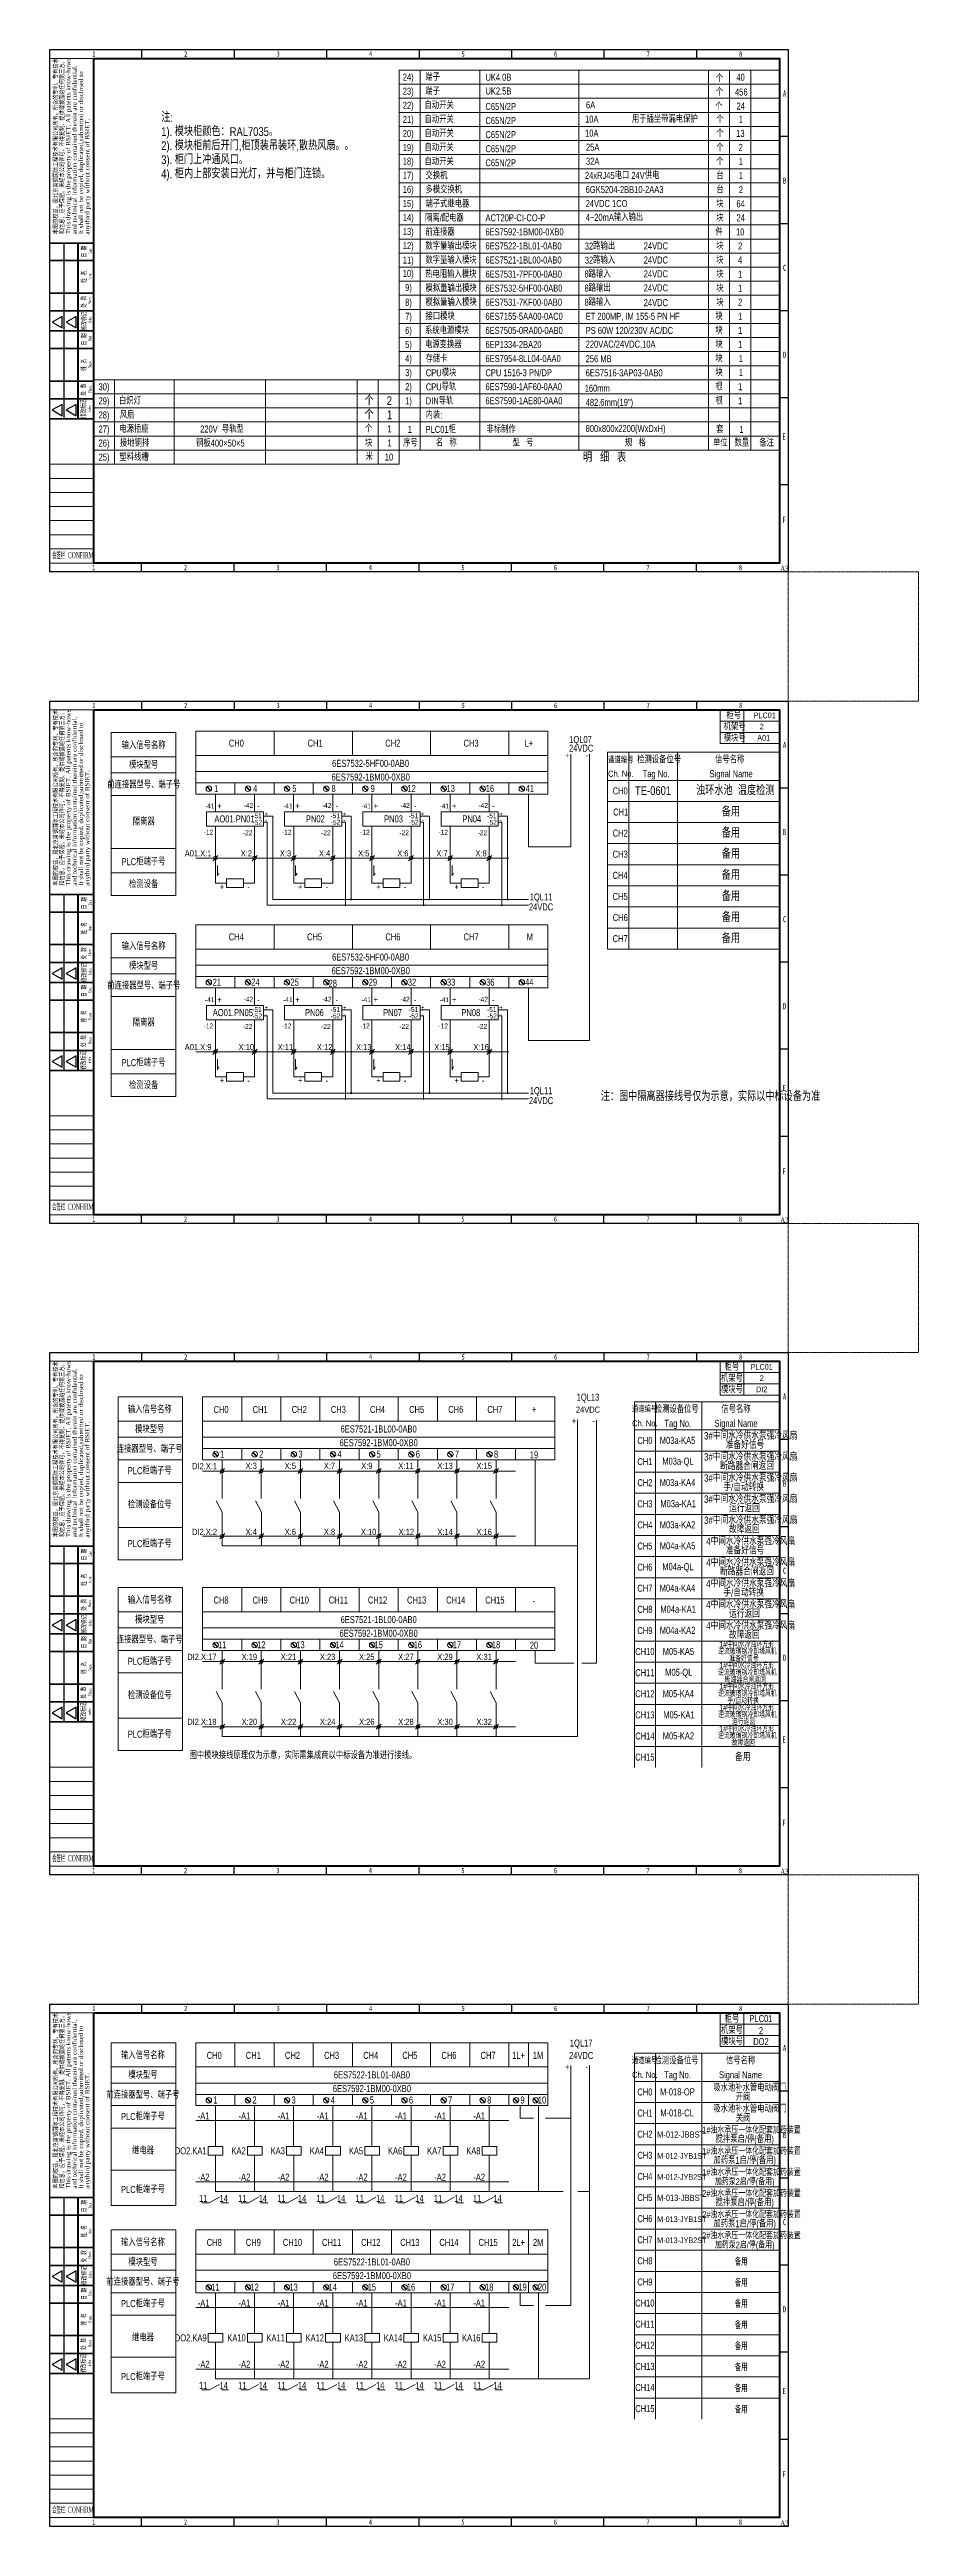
# Model space of a CAD drawing. Header units: millimetres. Extents: x -705761 to 1364679, y -410401 to 446404.
# Drawn here: x 860311 to 909727, y -47374 to 93437 of the extents above; entities that cross this region are included whole.
import ezdxf
from ezdxf.enums import TextEntityAlignment as Align

# ---------------------------------------------------------------- set-up
doc = ezdxf.new("R2010")
doc.units = ezdxf.units.MM
doc.linetypes.add('( Dashed )', pattern=[0.75, 0.5, -0.25])
for name, color, linetype, lineweight in [('000自动化文字', 7, 'Continuous', 35), ('26', 7, 'Continuous', 18), ('ECS_LEV_SYM_GEO_SCM', 7, 'Continuous', 0), ('仪表', 40, 'Continuous', 25), ('图框', 7, 'Continuous', 13), ('层 1', 7, 'Continuous', 13), ('层 2', 7, 'Continuous', 18), ('层 63', 7, 'Continuous', 18), ('自动化埋管', 7, '( Dashed )', 40)]:
    doc.layers.add(name, color=color, linetype=linetype, lineweight=lineweight)
for name, color, linetype in [('1', 7, 'Continuous'), ('TK', 7, 'Continuous'), ('模板-签名-公用', 3, 'Continuous')]:
    doc.layers.add(name, color=color, linetype=linetype)
doc.styles.add('bsee', font='BSDI_XW.shx', dxfattribs={"width": 0.8, "bigfont": 'BSDI_HZ.shx'})
doc.styles.add('LZ-Roman', font='times.ttf')
doc.styles.add('Style-Times New Roman', font='times.ttf')
doc.styles.add('Style-仿宋_GB2312', font='')
doc.styles.add('宋体', font='', dxfattribs={"width": 0.7, "height": 2.5})
doc.styles.add('宋体_1', font='', dxfattribs={"width": 0.7, "height": 2.386364})
doc.styles.add('首钢设计院H3.5', font='BSDI_XW.shx', dxfattribs={"width": 0.714286, "height": 0.137795, "bigfont": 'BSDI_HZ.shx'})
doc.styles.add('首钢设计院H4', font='BSDI_XW.shx', dxfattribs={"width": 0.7, "height": 0.004, "bigfont": 'BSDI_HZ.shx'})
doc.styles.get('Style-仿宋_GB2312').set_extended_font_data('仿宋_GB2312')
doc.styles.get('宋体').set_extended_font_data('SimSun')
doc.styles.get('宋体_1').set_extended_font_data('SimSun')

msp = doc.modelspace()

# ---------------------------------------------------------------- texts
at = {"color": 7, "linetype": 'Continuous', "lineweight": 35, "style": 'bsee', "width": 0.8}
for s, height, p in [('24)', 400, (880401.17, 92066.42)), ('23)', 400, (880401.17, 91266.42)), ('22)', 400, (880401.17, 90466.42)), ('21)', 400, (880401.17, 89666.42)), ('20)', 400, (880401.17, 88866.42)), ('19)', 400, (880401.17, 88066.42)), ('18)', 400, (880401.17, 87288.82)), ('17)', 400, (880401.17, 86488.82)), ('16)', 400, (880401.17, 85688.82)), ('15)', 400, (880401.17, 84888.82)), ('7)', 400, (880535.79, 78469.55)), ('4)', 400, (880535.79, 76069.55)), ('3)', 400, (880535.79, 75269.55)), ('30)', 400, (863098.13, 74464.5)), ('29)', 400, (863098.13, 73664.5)), ('2)', 400, (880535.79, 74469.55)), ('1)', 400, (880535.79, 73669.55)), ('28)', 400, (863098.13, 72864.5)), ('27)', 400, (863098.13, 72064.5)), ('个', 400, (878252.06, 72076.31)), ('内装:', 400, (881695.69, 72860.05)), ('PLC01柜', 400, (881695.69, 72044.85)), ('非标制作', 400, (885159.59, 72044.85)), ('800x800x2200(WxDxH)', 400, (890800.82, 72092.57)), ('套', 400, (898217.25, 72044.85)), ('26)', 400, (863098.13, 71264.5)), ('25)', 400, (863098.13, 70464.5)), ('块', 400, (878252.06, 71276.31)), ('序号', 400, (880417.71, 71276.31)), ('名   称', 400, (882279.04, 71276.31)), ('型   号', 400, (886645.68, 71276.31)), ('明   细   表', 500, (890650.53, 70490.84)), ('规   格', 400, (893033.82, 71276.31)), ('单位', 400, (898035.36, 71276.31)), ('数量', 400, (899263.46, 71276.31)), ('备注', 400, (900674.17, 71276.31))]:
    msp.add_text(s, height=height, dxfattribs=at).set_placement(p, align=Align.TOP_LEFT)
at = {"color": 40, "linetype": 'Continuous', "lineweight": 35, "style": 'bsee', "width": 0.8}
msp.add_text('13)', height=400, dxfattribs=at).set_placement((880401.17, 83288.82), align=Align.TOP_LEFT)
at = {"color": 30, "linetype": 'Continuous', "lineweight": 35, "style": 'bsee', "width": 0.8}
msp.add_text('10)', height=400, dxfattribs=at).set_placement((880401.17, 80912.69), align=Align.TOP_LEFT)
at = {"color": 10, "linetype": 'Continuous', "lineweight": 35, "style": 'bsee', "width": 0.8}
for s, p in [('6)', (880535.79, 77669.55)), ('5)', (880535.79, 76869.55))]:
    msp.add_text(s, height=400, dxfattribs=at).set_placement(p, align=Align.TOP_LEFT)
at = {"color": 7, "linetype": 'Continuous', "lineweight": 13, "style": 'bsee', "width": 0.8}
for s, height, p in [('2', 320, (900812.58, 54946.27, 140.49)), ('PLC01', 320, (900812.48, 18549.35)), ('DI2', 320, (900812.48, 17269.35)), ('2', 320, (900812.48, 17909.35)), ('Ch. No.', 350, (894165.1, 15338.7)), ('通道编号', 350, (894148.44, 16138.7)), ('检测设备位号', 400, (895982.71, 16138.7)), ('Tag No.', 400, (896038.35, 15338.7)), ('Signal Name', 400, (899350.99, 15338.7)), ('信号名称', 400, (899350.99, 16138.7)), ('CH0', 400, (894168.53, 14363.19)), ('CH1', 400, (894168.53, 13163.19)), ('CH2', 400, (894168.53, 11963.19)), ('CH3', 400, (894168.53, 10763.19)), ('CH4', 400, (894168.53, 9563.19)), ('CH5', 400, (894168.53, 8363.19)), ('CH6', 400, (894168.53, 7163.19)), ('CH7', 400, (894168.53, 5963.19)), ('CH8', 400, (894168.53, 4763.19)), ('CH9', 400, (894168.53, 3563.19)), ('CH10', 400, (894168.53, 2363.19)), ('CH11', 400, (894168.53, 1163.19)), ('CH12', 400, (894168.53, -36.81)), ('CH13', 400, (894168.53, -1236.81)), ('CH14', 400, (894168.53, -2436.81)), ('CH15', 400, (894168.53, -3636.81))]:
    msp.add_text(s, height=height, dxfattribs=at).set_placement(p, align=Align.MIDDLE_CENTER)
at = {"layer": '000自动化文字', "color": 7, "linetype": 'Continuous', "lineweight": 13, "style": 'bsee', "width": 0.8}
for s, height, p in [('机架号', 400, (898644.99, 54738.54)), ('柜号', 400, (898803.73, 55376.96)), ('PLC01', 320, (900359.6, 55426.27)), ('模块号', 400, (898648.76, 54098.54)), ('A01', 320, (900561.45, 54146.27))]:
    msp.add_text(s, height=height, dxfattribs=at).set_placement(p)
at = {"layer": '000自动化文字', "color": 7, "lineweight": 15, "style": 'bsee', "width": 0.8}
for s, height, p in [('通道编号', 350, (892068.78, 52867.62, 140.49)), ('Ch. No.', 350, (892075.74, 52093.11)), ('检测设备位号', 400, (893729.44, 52867.62, 140.49)), ('Tag No.', 400, (894044.33, 52067.62, 140.49)), ('Signal Name', 400, (897846.08, 52067.62, 140.49)), ('信号名称', 400, (898157.76, 52867.62, 140.49)), ('CH0', 400, (892335.33, 51092.12, 140.49)), ('CH1', 400, (892362.25, 49892.12, 140.49)), ('CH2', 400, (892335.33, 48692.12, 140.49)), ('CH3', 400, (892335.33, 47492.12, 140.49)), ('CH4', 400, (892329.95, 46292.12, 140.49)), ('CH5', 400, (892335.33, 45092.12, 140.49)), ('CH6', 400, (892340.72, 43892.12, 140.49)), ('CH7', 400, (892335.33, 42692.12, 140.49))]:
    msp.add_text(s, height=height, dxfattribs=at).set_placement(p)
at = {"layer": '1', "color": 30, "linetype": 'Continuous', "lineweight": 30, "style": 'bsee', "width": 0.8}
for s, p in [('TE-0601', (893607.42, 51058.78, 140.49)), ('浊环水池  温度检测', (897080.18, 51058.78, 140.49))]:
    msp.add_text(s, height=500, dxfattribs=at).set_placement(p)
at = {"layer": '1', "color": 7, "lineweight": 35, "style": 'bsee', "width": 0.8}
for s, height, p in [('备用', 500, (898541.02, 49842.12)), ('备用', 500, (898541.02, 48642.12)), ('备用', 500, (898541.02, 47442.12)), ('备用', 500, (898541.02, 46242.12)), ('备用', 500, (898541.02, 45042.12)), ('备用', 500, (898541.02, 43842.12)), ('备用', 500, (898541.02, 42642.12)), ('M04a-KA5', 400, (895016.81, 8170.88)), ('M04a-QL', 400, (895158.35, 6986.27)), ('M04a-KA4', 400, (895010.66, 5770.88)), ('M04a-KA1', 400, (895047.58, 4570.88)), ('M04a-KA2', 400, (895016.81, 3370.88))]:
    msp.add_text(s, height=height, dxfattribs=at).set_placement(p)
at = {"layer": '1', "color": 7, "linetype": 'Continuous', "lineweight": 13, "style": 'bsee', "width": 0.8}
for s, height, p in [('柜号', 400, (899121.11, 18540.04)), ('机架号', 400, (899121.11, 17901.62)), ('机架号', 400, (899121.11, 17901.62)), ('机架号', 400, (899121.11, 17901.62)), ('模块号', 400, (899121.11, 17261.62)), ('模块号', 400, (899121.11, 17261.62)), ('模块号', 400, (899121.11, 17261.62)), ('柜号', 400, (899121.11, -18526.03)), ('PLC01', 400, (900768.38, -18500.19)), ('机架号', 400, (899121.11, -19166.03)), ('模块号', 400, (899121.11, -19806.03)), ('DO2', 400, (900768.38, -19807.32)), ('2', 400, (900768.38, -19188.61)), ('通道编号', 350, (894148.44, -20898.33)), ('检测设备位号', 400, (895968.94, -20898.33)), ('信号名称', 400, (899610.16, -20898.33)), ('Ch. No.', 350, (894165.1, -21698.33)), ('CH0', 400, (894168.53, -22673.83)), ('Tag No.', 400, (896024.58, -21698.33)), ('Signal Name', 400, (899610.16, -21698.33)), ('CH1', 400, (894168.53, -23873.83)), ('CH2', 400, (894168.53, -25073.83)), ('CH3', 400, (894168.53, -26273.83)), ('CH4', 400, (894168.53, -27473.83)), ('CH5', 400, (894168.53, -28673.83)), ('CH6', 400, (894168.53, -29873.83)), ('CH7', 400, (894168.53, -31073.83)), ('CH8', 400, (894168.53, -32273.83)), ('CH9', 400, (894168.53, -33473.83)), ('CH10', 400, (894168.53, -34673.83)), ('CH11', 400, (894168.53, -35873.83)), ('CH12', 400, (894168.53, -37073.83)), ('CH13', 400, (894168.53, -38273.83)), ('CH14', 400, (894168.53, -39473.83)), ('CH15', 400, (894168.53, -40673.83))]:
    msp.add_text(s, height=height, dxfattribs=at).set_placement(p, align=Align.MIDDLE_CENTER)
at = {"layer": '1', "color": 50, "lineweight": 35, "style": 'bsee', "width": 0.8}
for s, height, p in [('M03a-KA5', 400, (895016.81, 14170.88)), ('M03a-QL', 400, (895158.35, 12986.27)), ('M03a-KA4', 400, (895010.66, 11770.88)), ('M03a-KA1', 400, (895047.58, 10570.88)), ('M03a-KA2', 400, (895016.81, 9370.88)), ('1#中间水冷浊环方形', 320, (898388.29, 2610.33)), ('M05-KA5', 400, (895182.27, 2170.88)), ('逆流玻璃钢冷却塔风机', 320, (898333.9, 2210.33)), ('1#中间水冷浊环方形', 320, (898388.29, 1410.33)), ('准备好信号', 320, (898971.88, 1807.81)), ('M05-KA4', 400, (895176.11, -229.12)), ('M05-QL', 400, (895323.81, 986.27)), ('逆流玻璃钢冷却塔风机', 320, (898333.9, 1010.33)), ('逆流玻璃钢冷却塔风机', 320, (898333.9, -189.67)), ('1#中间水冷浊环方形', 320, (898388.29, 210.33)), ('断路器合闸返回', 320, (898724.95, 607.81)), ('M05-KA1', 400, (895213.04, -1429.12)), ('逆流玻璃钢冷却塔风机', 320, (898333.9, -1389.67)), ('1#中间水冷浊环方形', 320, (898388.29, -989.67)), ('手/自动转换', 320, (898866.37, -592.19)), ('M05-KA2', 400, (895182.27, -2629.12)), ('逆流玻璃钢冷却塔风机', 320, (898333.9, -2589.67)), ('1#中间水冷浊环方形', 320, (898388.29, -2189.67)), ('故障返回', 320, (899109.96, -2992.19)), ('运行返回', 320, (899116.01, -1792.19))]:
    msp.add_text(s, height=height, dxfattribs=at).set_placement(p)
at = {"layer": '1', "color": 50, "linetype": 'Continuous', "lineweight": 30, "style": 'bsee', "width": 0.8}
for s, p in [('3#中间水冷供水泵强冷风扇', (897533.05, 14419.03)), ('准备好信号', (898771.88, 13894.03)), ('3#中间水冷供水泵强冷风扇', (897533.05, 13219.03)), ('3#中间水冷供水泵强冷风扇', (897533.05, 12019.03)), ('3#中间水冷供水泵强冷风扇', (897533.05, 10819.03)), ('3#中间水冷供水泵强冷风扇', (897533.05, 9619.03)), ('备用', (899301.02, -3846.81))]:
    msp.add_text(s, height=420, dxfattribs=at).set_placement(p)
at = {"layer": '1', "color": 50, "lineweight": 30, "style": 'bsee', "width": 0.8}
for s, p in [('断路器合闸返回', (898447.79, 12694.03)), ('手/自动转换', (898633.39, 11494.03)), ('运行返回', (898961.05, 10294.03)), ('故障返回', (898953.11, 9094.03))]:
    msp.add_text(s, height=420, dxfattribs=at).set_placement(p)
at = {"layer": '1', "color": 7, "linetype": 'Continuous', "lineweight": 30, "style": 'bsee', "width": 0.8}
for s, p in [('4中间水冷供水泵强冷风扇', (897655.82, 8419.03)), ('4中间水冷供水泵强冷风扇', (897655.82, 7219.03)), ('准备好信号', (898771.88, 7894.03)), ('4中间水冷供水泵强冷风扇', (897655.82, 6019.03)), ('4中间水冷供水泵强冷风扇', (897655.82, 4819.03)), ('4中间水冷供水泵强冷风扇', (897655.82, 3619.03))]:
    msp.add_text(s, height=420, dxfattribs=at).set_placement(p)
at = {"layer": '1', "color": 7, "lineweight": 30, "style": 'bsee', "width": 0.8}
for s, p in [('断路器合闸返回', (898447.79, 6694.03)), ('手/自动转换', (898633.39, 5494.03)), ('运行返回', (898961.05, 4294.03)), ('故障返回', (898953.11, 3094.03))]:
    msp.add_text(s, height=420, dxfattribs=at).set_placement(p)
at = {"layer": '1', "color": 191, "lineweight": 35, "style": 'bsee', "width": 0.8}
for s, p in [('M-018-OP', (895028.42, -22866.14)), ('吸水池补水管电动阀门', (898058.41, -22634.96)), ('M-018-CL', (895046.88, -24066.14)), ('吸水池补水管电动阀门', (898058.41, -23834.96)), ('开阀', (899337.15, -23159.96)), ('关阀', (899339.67, -24359.96))]:
    msp.add_text(s, height=400, dxfattribs=at).set_placement(p)
at = {"layer": '1', "color": 90, "lineweight": 35, "style": 'bsee', "width": 0.8}
for s, height, p in [('M-012-JBBST', 350, (894859.19, -25266.14)), ('1#浊水承压一体化配套加药装置', 380, (897427.88, -25034.96)), ('搅拌泵启/停(备用)', 400, (898189.44, -25559.96)), ('M-012-JYB1ST', 320, (894870.88, -26466.14)), ('1#浊水承压一体化配套加药装置', 380, (897427.88, -26234.96)), ('加药泵1启/停(备用)', 400, (898068.88, -26759.96)), ('M-012-JYB2ST', 320, (894870.88, -27666.14)), ('1#浊水承压一体化配套加药装置', 380, (897427.88, -27434.96)), ('加药泵2启/停(备用)', 380, (898147.6, -27959.96)), ('M-013-JBBST', 350, (894859.19, -28866.14)), ('2#浊水承压一体化配套加药装置', 380, (897427.88, -28634.96)), ('2#浊水承压一体化配套加药装置', 380, (897427.88, -29834.96)), ('搅拌泵启/停(备用)', 400, (898189.44, -29159.96)), ('M-013-JYB1ST', 320, (894870.88, -30066.14)), ('M-013-JYB2ST', 320, (894870.88, -31266.14)), ('2#浊水承压一体化配套加药装置', 380, (897427.88, -31034.96)), ('加药泵1启/停(备用)', 400, (898068.88, -30359.96)), ('加药泵2启/停(备用)', 380, (898147.6, -31559.96))]:
    msp.add_text(s, height=height, dxfattribs=at).set_placement(p)
at = {"layer": '1', "color": 1, "linetype": 'Continuous', "lineweight": 30, "char_height": 400, "attachment_point": 5, "line_spacing_factor": 0.6, "style": 'bsee'}
for insert in [(899643.29, -32340.5), (899643.29, -33540.5), (899643.29, -34740.5), (899643.29, -35940.5), (899643.29, -37140.5), (899643.29, -38340.5), (899643.29, -39540.5), (899643.29, -40740.5)]:
    msp.add_mtext('\\H1x;\\W0.7;备用', dxfattribs=dict(at, insert=insert))
at = {"layer": '26', "color": 7, "linetype": 'Continuous', "lineweight": 35, "style": 'bsee', "width": 0.8}
for p in [(880690.59, 72044.85), (899539.11, 72044.85)]:
    msp.add_text('1', height=400, dxfattribs=at).set_placement(p, align=Align.TOP_LEFT)
at = {"layer": '仪表', "color": 7, "lineweight": 35, "style": 'bsee', "width": 0.8}
for s, p in [('端子', (881680.42, 91664.5)), ('个', (898207.61, 91600.32)), ('自动开关', (881635.06, 90064.5)), ('端子', (881680.42, 90864.5)), ('C65N/2P', (885100.93, 89999.55)), ('个', (898166.76, 89989)), ('个', (898207.61, 90817.79)), ('自动开关', (881635.06, 89264.5)), ('自动开关', (881635.06, 88464.5)), ('C65N/2P', (885100.93, 89199.55)), ('C65N/2P', (885100.93, 88399.55)), ('个', (898228.79, 89264.5)), ('个', (898228.79, 88464.5)), ('自动开关', (881635.06, 87664.5)), ('自动开关', (881635.06, 86864.5)), ('C65N/2P', (885100.93, 87599.13)), ('个', (898228.79, 87664.5)), ('个', (898228.79, 86864.5)), ('C65N/2P', (885100.93, 86799.13)), ('6ES7592-1BM00-0XB0', (885100.93, 82872.19)), ('白炽灯', (864261.72, 73262.93)), ('风扇', (864307.08, 72462.93)), ('电源插座', (864281.88, 71661.35)), ('塑料线槽', (864286.92, 70062.93)), ('接地铜排', (864312.12, 70864.5))]:
    msp.add_text(s, height=400, rotation=360, dxfattribs=at).set_placement(p)
at = {"layer": '仪表', "color": 7, "linetype": 'Continuous', "lineweight": 35, "style": 'bsee', "width": 0.8}
for s, p in [('UK4.0B', (885100.93, 92062.04)), ('40', (899370.84, 92061.86)), ('UK2.5B', (885100.93, 91279.5)), ('6A', (890820.11, 90486.61)), ('456', (899296.88, 91221.1)), ('24', (899382.62, 90424.51)), ('10A                用于插坐带漏电保护', (890766.26, 89686.61)), ('10A', (890766.26, 88886.61)), ('13', (899361.1, 88872.19)), ('1', (899508.79, 89672.19)), ('25A', (890820.11, 88086.19)), ('2', (899502.64, 88072.19)), ('32A', (890820.11, 87286.19)), ('1', (899508.79, 87272.19)), ('端子式继电器', (881690.5, 84864.5)), ('24VDC 1CO', (890800.82, 84882.48)), ('块', (898230.05, 84862.93)), ('64', (899373.41, 84872.19)), ('前连接器', (881690.5, 83264.5)), ('220V  导轨型', (868876.07, 72062.93)), ('1', (879524.23, 72072.19)), ('米', (878286.08, 70495.13)), ('10', (879383.82, 70472.19)), ('1', (879524.23, 71272.19))]:
    msp.add_text(s, height=400, dxfattribs=at).set_placement(p, align=Align.TOP_LEFT)
at = {"layer": '仪表', "color": 1, "linetype": 'Continuous', "lineweight": 35, "style": 'bsee', "width": 0.8}
for s, p in [('交换机', (881690.5, 86464.5)), (' 24xRJ45电口 24V供电', (890639.56, 86482.48)), ('台', (898230.05, 86462.93)), ('1', (899508.79, 86472.19)), ('多模交换机', (881690.5, 85664.5)), ('6GK5204-2BB10-2AA3', (890800.82, 85682.48)), ('台', (898230.05, 85662.93)), ('2', (899508.79, 85672.19)), ('14)', (880401.17, 84088.82))]:
    msp.add_text(s, height=400, dxfattribs=at).set_placement(p, align=Align.TOP_LEFT)
at = {"layer": '仪表', "color": 90, "linetype": 'Continuous', "lineweight": 35, "style": 'bsee', "width": 0.8}
for s, p in [('隔离/配电器', (881667.82, 84061.35)), ('4~20mA输入输出', (890800.82, 84096.66)), ('24', (899379.56, 84072.19))]:
    msp.add_text(s, height=400, dxfattribs=at).set_placement(p, align=Align.TOP_LEFT)
at = {"layer": '仪表', "color": 90, "lineweight": 35, "style": 'bsee', "width": 0.8}
for s, p in [('ACT20P-CI-CO-P', (885100.93, 83672.19)), ('块', (898228.79, 83664.5))]:
    msp.add_text(s, height=400, rotation=360, dxfattribs=at).set_placement(p)
at = {"layer": '仪表', "color": 7, "linetype": 'Continuous', "lineweight": 35, "style": 'bsee', "width": 0.8}
for s, p in [('件', (898388.79, 83064.5)), ('10', (899588.79, 83072.19))]:
    msp.add_text(s, height=400, dxfattribs=at).set_placement(p, align=Align.MIDDLE_CENTER)
at = {"layer": '仪表', "color": 52, "linetype": 'Continuous', "lineweight": 30, "style": 'bsee', "width": 0.8}
for s, p in [('12)', (880401.17, 82488.82)), ('32路输出', (890751.58, 82464.5))]:
    msp.add_text(s, height=400, dxfattribs=at).set_placement(p, align=Align.TOP_LEFT)
at = {"layer": '仪表', "color": 211, "linetype": 'Continuous', "lineweight": 30, "style": 'bsee', "width": 0.8}
for s, p in [('11)', (880401.17, 81669.55)), ('32路输入', (890751.58, 81664.5))]:
    msp.add_text(s, height=400, dxfattribs=at).set_placement(p, align=Align.TOP_LEFT)
at = {"layer": '仪表', "color": 52, "linetype": 'Continuous', "lineweight": 30, "style": 'bsee', "width": 0.8}
for s, p in [('数字量输出模块', (881687.98, 82064.5)), ('6ES7522-1BL01-0AB0', (885100.93, 82072.19)), ('24VDC', (894103.36, 82072.19)), ('块', (898230.05, 82062.93))]:
    msp.add_text(s, height=400, dxfattribs=at).set_placement(p)
at = {"layer": '仪表', "color": 211, "linetype": 'Continuous', "lineweight": 30, "style": 'bsee', "width": 0.8}
for s, p in [('数字量输入模块', (881687.98, 81264.5)), ('6ES7521-1BL00-0AB0', (885100.93, 81272.19)), ('24VDC', (894103.36, 81272.19)), ('块', (898230.05, 81262.93))]:
    msp.add_text(s, height=400, dxfattribs=at).set_placement(p)
msp.add_text('4', height=400, dxfattribs=at).set_placement((899588.79, 81472.19), align=Align.MIDDLE_CENTER)
at = {"layer": '仪表', "color": 52, "linetype": 'Continuous', "lineweight": 30, "style": 'bsee', "width": 0.8}
msp.add_text('2', height=400, dxfattribs=at).set_placement((899588.79, 82272.19), align=Align.MIDDLE_CENTER)
at = {"layer": '仪表', "color": 30, "lineweight": 35, "style": 'bsee', "width": 0.8}
for s, p in [('热电阻输入模块', (881677.9, 80464.5)), ('6ES7531-7PF00-0AB0', (885100.93, 80472.19)), ('块', (898230.05, 80462.93))]:
    msp.add_text(s, height=400, rotation=360, dxfattribs=at).set_placement(p)
at = {"layer": '仪表', "color": 31, "linetype": 'Continuous', "lineweight": 35, "style": 'bsee', "width": 0.8}
for s, p in [('8路输入', (890737.07, 80879.13)), ('8路输出', (890737.07, 80079.13)), ('接口模块', (881693.02, 78464.5)), ('ET 200MP, IM 155-5 PN HF', (890800.82, 78472.19))]:
    msp.add_text(s, height=400, dxfattribs=at).set_placement(p, align=Align.TOP_LEFT)
at = {"layer": '仪表', "color": 31, "lineweight": 35, "style": 'bsee', "width": 0.8}
for s, p in [('24VDC', (894103.36, 80487.89)), ('模拟量输出模块', (881693.02, 79664.5)), ('6ES7532-5HF00-0AB0', (885100.93, 79672.19)), ('24VDC', (894103.36, 79687.89)), ('块', (898230.05, 79662.93)), ('6ES7155-5AA00-0AC0', (885100.93, 78072.19))]:
    msp.add_text(s, height=400, rotation=360, dxfattribs=at).set_placement(p)
at = {"layer": '仪表', "color": 30, "linetype": 'Continuous', "lineweight": 35, "style": 'bsee', "width": 0.8}
msp.add_text('1', height=400, dxfattribs=at).set_placement((899588.79, 80672.19), align=Align.MIDDLE_CENTER)
at = {"layer": '仪表', "color": 130, "lineweight": 35, "style": 'bsee', "width": 0.8}
msp.add_text('8)', height=400, rotation=360, dxfattribs=at).set_placement((880535.79, 79264.2), align=Align.TOP_LEFT)
at = {"layer": '仪表', "color": 31, "lineweight": 35, "style": 'bsee', "width": 0.8}
msp.add_text('9)', height=400, rotation=360, dxfattribs=at).set_placement((880535.79, 80112.69), align=Align.TOP_LEFT)
at = {"layer": '仪表', "color": 130, "lineweight": 35, "style": 'bsee', "width": 0.8}
for s, p in [('模拟量输入模块', (881693.02, 78864.5)), ('6ES7531-7KF00-0AB0', (885100.93, 78872.19)), ('24VDC', (894103.36, 78846.32)), ('块', (898230.05, 78862.93))]:
    msp.add_text(s, height=400, rotation=360, dxfattribs=at).set_placement(p)
at = {"layer": '仪表', "color": 130, "linetype": 'Continuous', "lineweight": 35, "style": 'bsee', "width": 0.8}
msp.add_text('8路输入', height=400, dxfattribs=at).set_placement((890737.07, 79272.69), align=Align.TOP_LEFT)
msp.add_text('2', height=400, dxfattribs=at).set_placement((899588.79, 79072.19), align=Align.MIDDLE_CENTER)
at = {"layer": '仪表', "color": 31, "linetype": 'Continuous', "lineweight": 35, "style": 'bsee', "width": 0.8}
for s, p in [('1', (899588.79, 79872.19)), ('块', (898388.79, 78262.93)), ('1', (899588.79, 78272.19))]:
    msp.add_text(s, height=400, dxfattribs=at).set_placement(p, align=Align.MIDDLE_CENTER)
at = {"layer": '仪表', "color": 10, "linetype": 'Continuous', "lineweight": 35, "style": 'bsee', "width": 0.8}
for s, p in [('系统电源模块', (881665.3, 77662.93)), ('PS 60W 120/230V AC/DC', (890800.82, 77664.5)), ('电源变换器', (881662.78, 76864.5)), ('220VAC/24VDC,10A', (890800.82, 76887.58))]:
    msp.add_text(s, height=400, dxfattribs=at).set_placement(p, align=Align.TOP_LEFT)
at = {"layer": '仪表', "color": 10, "lineweight": 35, "style": 'bsee', "width": 0.8}
for s, p in [('6ES7505-0RA00-0AB0', (885100.93, 77272.19)), ('6EP1334-2BA20', (885100.93, 76472.19))]:
    msp.add_text(s, height=400, rotation=360, dxfattribs=at).set_placement(p)
at = {"layer": '仪表', "color": 10, "linetype": 'Continuous', "lineweight": 35, "style": 'bsee', "width": 0.8}
for s, p in [('块', (898388.79, 77462.93)), ('1', (899588.79, 77472.19)), ('块', (898388.79, 76662.93)), ('1', (899588.79, 76672.19))]:
    msp.add_text(s, height=400, dxfattribs=at).set_placement(p, align=Align.MIDDLE_CENTER)
at = {"layer": '仪表', "color": 6, "linetype": 'Continuous', "lineweight": 35, "style": 'bsee', "width": 0.8}
for s, p in [('存储卡', (881690.5, 76064.5)), ('256 MB', (890800.82, 76060.51)), ('CPU模块', (881708.13, 75262.93)), ('6ES7516-3AP03-0AB0', (890800.82, 75260.51)), ('CPU导轨', (881708.13, 74462.93)), ('DIN导轨', (881708.13, 73662.93))]:
    msp.add_text(s, height=400, dxfattribs=at).set_placement(p, align=Align.TOP_LEFT)
at = {"layer": '仪表', "color": 6, "lineweight": 35, "style": 'bsee', "width": 0.8}
for s, p in [('6ES7954-8LL04-0AA0', (885100.93, 75672.19)), ('1', (899508.79, 75672.19)), ('CPU 1516-3 PN/DP', (885100.93, 74864.5)), ('1', (899508.79, 74872.19))]:
    msp.add_text(s, height=400, rotation=360, dxfattribs=at).set_placement(p)
at = {"layer": '仪表', "color": 6, "linetype": 'Continuous', "lineweight": 35, "style": 'bsee', "width": 0.8}
for s, p in [('块', (898388.79, 75862.93)), ('块', (898388.79, 75062.93)), ('根', (898388.79, 74262.93)), ('根', (898388.79, 73462.93)), ('1', (899588.79, 74272.19)), ('1', (899588.79, 73472.19))]:
    msp.add_text(s, height=400, dxfattribs=at).set_placement(p, align=Align.MIDDLE_CENTER)
at = {"layer": '仪表', "color": 7, "linetype": 'Continuous', "lineweight": 30, "style": 'bsee', "width": 0.8}
for s, p in [('个', (878230.61, 73710.56)), ('2', (879487.57, 73722.83)), ('个', (878229.23, 72914.5)), ('1', (879505.07, 72922.83))]:
    msp.add_text(s, height=500, rotation=360, dxfattribs=at).set_placement(p, align=Align.TOP_LEFT)
at = {"layer": '仪表', "color": 6, "lineweight": 35, "style": 'bsee', "width": 0.8}
for s, p in [('6ES7590-1AF60-0AA0', (885100.93, 74072.19)), ('6ES7590-1AE80-0AA0', (885100.93, 73272.19)), ('160mm', (890746.97, 73979.25)), ('482.6mm(19")', (890800.82, 73179.25))]:
    msp.add_text(s, height=400, dxfattribs=at).set_placement(p)
at = {"layer": '仪表', "color": 7, "lineweight": 35, "style": 'bsee', "width": 0.8}
msp.add_text('铜板400×50×5', height=400, rotation=360, dxfattribs=at).set_placement((868645.43, 71061.35), align=Align.MIDDLE_LEFT)
at = {"layer": '层 2', "color": 7, "linetype": 'Continuous', "lineweight": 30, "style": 'bsee', "width": 0.8}
for s, p in [('注:', (866663.42, 89571.91)), ('1). 模块柜颜色：RAL7035。', (866663.42, 88771.91)), ('3). 柜门上冲通风口。', (866663.43, 87171.91)), ('2). 模块柜前后开门,柜顶装吊装环,散热风扇。。', (866663.43, 87971.91)), ('4). 柜内上部安装日光灯，并与柜门连锁。', (866663.43, 86371.91))]:
    msp.add_text(s, height=500, rotation=0.0000242, dxfattribs=at).set_placement(p, align=Align.MIDDLE_LEFT)
at = {"layer": '层 63', "color": 31, "linetype": 'Continuous', "lineweight": 35, "ltscale": 10}
for s, height, style, width, p in [('输入信号名称', 400, 'bsee', 0.8, (865664.38, 53881.79)), ('24VDC', 400, 'bsee', 0.8, (890544.76, 53719.02, 140.49)), ('1QL07', 400, 'bsee', 0.8, (890507.77, 54214.49, 280.97)), ('模块型号', 400, 'bsee', 0.8, (865663.28, 52760.97)), ('前连接器型号、端子号', 400, 'bsee', 0.8, (865669.89, 51640.15)), ('隔离器', 400, 'bsee', 0.8, (865674.3, 49534.07)), ('+', 268.8, '首钢设计院H3.5', 0.714286, (872638.57, 49985.59, 140.49)), ('-', 268.8, '首钢设计院H3.5', 0.714286, (872635.54, 49643.32, 140.49)), ('+', 268.8, '首钢设计院H3.5', 0.714286, (877088.57, 49985.59, 140.49)), ('-', 268.8, '首钢设计院H3.5', 0.714286, (877085.54, 49643.32, 140.49)), ('+', 268.8, '首钢设计院H3.5', 0.714286, (881538.57, 49985.59, 140.49)), ('-', 268.8, '首钢设计院H3.5', 0.714286, (881535.54, 49643.32, 140.49)), ('+', 268.8, '首钢设计院H3.5', 0.714286, (885988.57, 49985.59, 140.49)), ('-', 268.8, '首钢设计院H3.5', 0.714286, (885985.54, 49643.32, 140.49)), ('X:2', 350, 'bsee', 0.8, (871504.85, 47742.26, 140.49)), ('X:3', 350, 'bsee', 0.8, (873729.85, 47742.26, 140.49)), ('X:4', 350, 'bsee', 0.8, (875954.85, 47742.26, 140.49)), ('X:5', 350, 'bsee', 0.8, (878179.85, 47742.26, 140.49)), ('X:6', 350, 'bsee', 0.8, (880404.85, 47742.26, 140.49)), ('X:7', 350, 'bsee', 0.8, (882629.85, 47742.26, 140.49)), ('X:8', 350, 'bsee', 0.8, (884854.85, 47742.26, 140.49)), ('PLC柜端子号', 400, 'bsee', 0.8, (865656.66, 47267.68)), ('检测设备', 400, 'bsee', 0.8, (865662.18, 45982.34)), ('+', 350, '首钢设计院H3.5', 0.714286, (870117.07, 45841.43, 140.49)), ('-', 350, '首钢设计院H3.5', 0.714286, (871626.46, 45841.43, 140.49)), ('+', 350, '首钢设计院H3.5', 0.714286, (874567.07, 45841.43, 140.49)), ('-', 350, '首钢设计院H3.5', 0.714286, (876076.46, 45841.43, 140.49)), ('+', 350, '首钢设计院H3.5', 0.714286, (879017.07, 45841.43, 140.49)), ('-', 350, '首钢设计院H3.5', 0.714286, (880526.46, 45841.43, 140.49)), ('+', 350, '首钢设计院H3.5', 0.714286, (883467.07, 45841.43, 140.49)), ('-', 350, '首钢设计院H3.5', 0.714286, (884976.46, 45841.43, 140.49)), ('1QL11', 400, 'bsee', 0.8, (888264.97, 45261.85)), ('24VDC', 400, 'bsee', 0.8, (888264.97, 44696.63)), ('输入信号名称', 400, 'bsee', 0.8, (865664.38, 42455.37)), ('模块型号', 400, 'bsee', 0.8, (865663.28, 41334.54)), ('前连接器型号、端子号', 400, 'bsee', 0.8, (865669.89, 40213.72)), ('隔离器', 400, 'bsee', 0.8, (865674.3, 38107.64)), ('+', 268.8, '首钢设计院H3.5', 0.714286, (872638.57, 38973.3, 140.49)), ('-', 268.8, '首钢设计院H3.5', 0.714286, (872635.54, 38631.03, 140.49)), ('+', 268.8, '首钢设计院H3.5', 0.714286, (877088.57, 38973.3, 140.49)), ('-', 268.8, '首钢设计院H3.5', 0.714286, (877085.54, 38631.03, 140.49)), ('+', 268.8, '首钢设计院H3.5', 0.714286, (881538.57, 38973.3, 140.49)), ('-', 268.8, '首钢设计院H3.5', 0.714286, (881535.54, 38631.03, 140.49)), ('+', 268.8, '首钢设计院H3.5', 0.714286, (885988.57, 38973.3, 140.49)), ('-', 268.8, '首钢设计院H3.5', 0.714286, (885985.54, 38631.03, 140.49)), ('X:10', 350, 'bsee', 0.8, (871504.85, 36729.97, 140.49)), ('X:11', 350, 'bsee', 0.8, (873729.85, 36729.97, 140.49)), ('X:12', 350, 'bsee', 0.8, (875954.85, 36729.97, 140.49)), ('X:13', 350, 'bsee', 0.8, (878179.85, 36729.97, 140.49)), ('X:14', 350, 'bsee', 0.8, (880404.85, 36729.97, 140.49)), ('X:15', 350, 'bsee', 0.8, (882629.85, 36729.97, 140.49)), ('X:16', 350, 'bsee', 0.8, (884854.85, 36729.97, 140.49)), ('PLC柜端子号', 400, 'bsee', 0.8, (865656.66, 35841.25)), ('检测设备', 400, 'bsee', 0.8, (865662.18, 34555.91)), ('24VDC', 400, 'bsee', 0.8, (888264.97, 33684.34)), ('1QL11', 400, 'bsee', 0.8, (888264.97, 34249.56))]:
    msp.add_text(s, height=height, dxfattribs=dict(at, style=style, width=width)).set_placement(p, align=Align.MIDDLE_CENTER)
at = {"layer": '层 63', "color": 31, "linetype": 'Continuous', "lineweight": 35, "ltscale": 10, "style": 'bsee', "width": 0.8}
for s, p in [('CH0', (870506, 53804.76)), ('CH1', (874986.76, 53804.76)), ('CH2', (879405.99, 53804.76)), ('CH3', (883855.99, 53804.76)), ('L+', (887328.88, 53804.76)), ('6ES7532-5HF00-0AB0', (876379.65, 52658.93)), ('PN02', (874892.15, 49499.14)), ('PN03', (879342.15, 49499.14)), ('PN04', (883786.76, 49499.14)), ('CH4', (870499.84, 42792.47)), ('CH5', (874955.99, 42792.47)), ('CH6', (879412.15, 42792.47)), ('CH7', (883855.99, 42792.47)), ('M', (887445.8, 42792.47)), ('6ES7532-5HF00-0AB0', (876379.65, 41646.63)), ('AO01.PN05', (869596.97, 38486.85)), ('PN06', (874839.07, 38486.85)), ('PN07', (879282.92, 38486.85)), ('PN08', (883732.92, 38486.85))]:
    msp.add_text(s, height=400, dxfattribs=at).set_placement(p)
at = {"layer": '层 63', "color": 7, "linetype": 'Continuous', "lineweight": 35, "ltscale": 10, "style": 'bsee', "width": 0.8}
for p in [(876355.03, 51879.76), (876355.03, 40867.47)]:
    msp.add_text('6ES7592-1BM00-0XB0', height=400, dxfattribs=at).set_placement(p)
at = {"layer": '层 63', "color": 31, "linetype": 'Continuous', "lineweight": 13, "ltscale": 10, "style": '首钢设计院H3.5', "width": 0.714286}
for s, p in [('+', (889750.21, 53310.43, 140.49)), ('-', (890869.22, 53310.43, 140.49)), ('+', (870117.07, 34829.14, 140.49)), ('-', (871626.46, 34829.14, 140.49)), ('+', (874567.07, 34829.14, 140.49)), ('-', (876076.46, 34829.14, 140.49)), ('+', (879017.07, 34829.14, 140.49)), ('-', (880526.46, 34829.14, 140.49)), ('+', (883467.07, 34829.14, 140.49)), ('-', (884976.46, 34829.14, 140.49))]:
    msp.add_text(s, height=350, dxfattribs=at).set_placement(p, align=Align.MIDDLE_CENTER)
at = {"layer": '层 63', "color": 31, "lineweight": 35, "style": 'bsee'}
for s, width, p in [('1', 0.7, (869674.26, 51230.4, 140.49)), ('4', 0.7, (871888.49, 51230.4, 140.49)), ('5', 0.7, (874118.88, 51230.4, 140.49)), ('8', 0.7, (876343.88, 51230.4, 140.49)), ('9', 0.7, (878574.26, 51230.4, 140.49)), ('12', 0.7, (880664.65, 51230.4, 140.49)), ('13', 0.7, (882889.65, 51230.4, 140.49)), ('16', 0.7, (885120.03, 51230.4, 140.49)), ('41', 0.7, (887388.11, 51230.4, 140.49)), ('AO01.PN01', 0.8, (869687.3, 49499.14)), ('21', 0.7, (869588.11, 40218.11, 140.49)), ('24', 0.7, (871780.8, 40218.11, 140.49)), ('25', 0.7, (874011.19, 40218.11, 140.49)), ('29', 0.7, (878466.57, 40218.11, 140.49)), ('32', 0.7, (880686.19, 40218.11, 140.49)), ('33', 0.7, (882911.19, 40218.11, 140.49)), ('36', 0.7, (885141.57, 40218.11, 140.49)), ('44', 0.7, (887355.8, 40218.11, 140.49))]:
    msp.add_text(s, height=400, dxfattribs=dict(at, width=width)).set_placement(p)
at = {"layer": '层 63', "color": 4, "linetype": 'Continuous', "lineweight": 35, "ltscale": 10, "style": 'bsee', "width": 0.8}
for s, p in [('+', (869970.71, 50439.28, 140.49)), ('-', (872200.1, 50439.28, 140.49)), ('+', (874420.71, 50439.28, 140.49)), ('-', (876650.1, 50439.28, 140.49)), ('+', (878870.71, 50439.28, 140.49)), ('-', (881100.09, 50439.28, 140.49)), ('+', (883320.71, 50439.28, 140.49)), ('-', (885550.09, 50439.28, 140.49)), ('+', (869970.71, 39426.99, 140.49)), ('+', (874420.71, 39426.99, 140.49)), ('+', (878870.71, 39426.99, 140.49)), ('+', (883320.71, 39426.99, 140.49)), ('-', (872200.1, 39426.99, 140.49)), ('-', (876650.1, 39426.99, 140.49)), ('-', (881100.09, 39426.99, 140.49)), ('-', (885550.09, 39426.99, 140.49))]:
    msp.add_text(s, height=350, dxfattribs=at).set_placement(p, align=Align.MIDDLE_CENTER)
at = {"layer": '层 63', "color": 31, "linetype": 'Continuous', "lineweight": 35, "ltscale": 10, "style": 'bsee', "width": 0.8}
for s, p in [('A01.X:1', (869520.23, 47742.26, 140.49)), ('A01.X:9', (869520.23, 36729.97, 140.49))]:
    msp.add_text(s, height=350, dxfattribs=at).set_placement(p, align=Align.MIDDLE_RIGHT)
at = {"layer": '层 63', "color": 31, "linetype": 'Continuous', "lineweight": 13, "ltscale": 10, "style": 'bsee', "width": 0.8}
msp.add_text('注：图中隔离器接线号仅为示意，实际以中标设备为准', height=500, rotation=0.0000242, dxfattribs=at).set_placement((891660.6, 33666.39, 140.49))
at = {"layer": '层 63', "color": 211, "linetype": 'Continuous', "lineweight": 35, "ltscale": 10, "style": 'bsee', "width": 0.8}
for s, height, p in [('1QL13', 400, (890930.47, 16825.12)), ('输入信号名称', 400, (866010.21, 16119.9)), ('CH0', 400, (870063.64, 16127.64)), ('CH1', 400, (872288.64, 16127.64)), ('CH2', 400, (874513.64, 16127.64)), ('CH3', 400, (876738.64, 16127.64)), ('CH4', 400, (878963.64, 16127.64)), ('CH5', 400, (881188.64, 16127.64)), ('CH6', 400, (883413.64, 16127.64)), ('CH7', 400, (885638.64, 16127.64)), ('+', 400, (887863.64, 16127.64)), ('+', 350, (890135.92, 15468.07)), ('24VDC', 350, (890930.47, 16115.86)), ('连接器型号、端子号', 400, (866010.21, 13878.26)), ('模块型号', 400, (866010.21, 14999.08)), ('6ES7521-1BL00-0AB0', 400, (879029.97, 15016.57)), ('-', 350, (891254.93, 15468.07)), ('PLC柜端子号', 400, (866010.21, 12647.15)), ('DI2.X:1', 350, (869129.24, 12903.83)), ('1', 400, (870129.97, 13588.04)), ('X:3', 350, (871782.1, 12924.34)), ('2', 400, (872354.97, 13588.04)), ('X:5', 350, (874007.1, 12924.34)), ('3', 400, (874579.97, 13588.04)), ('X:7', 350, (876232.1, 12924.34)), ('4', 400, (876804.97, 13588.04)), ('X:9', 350, (878356.14, 12924.34)), ('5', 400, (879029.97, 13588.04)), ('X:11', 350, (880581.14, 12924.34)), ('6', 400, (881254.97, 13588.04)), ('X:13', 350, (882806.14, 12924.34)), ('7', 400, (883479.97, 13588.04)), ('X:15', 350, (885031.14, 12924.34)), ('8', 400, (885704.97, 13588.04)), ('19', 400, (887863.64, 13550.17)), ('检测设备位号', 400, (866010.21, 10710.38)), ('PLC柜端子号', 400, (866010.21, 8499.87)), ('DI2.X:2', 350, (869126.29, 9169.55)), ('X:4', 350, (871782.1, 9169.55)), ('X:6', 350, (874007.1, 9169.55)), ('X:8', 350, (876232.1, 9169.55)), ('X:10', 350, (878457.1, 9169.55)), ('X:12', 350, (880605.18, 9169.55)), ('X:14', 350, (882810.94, 9169.55)), ('X:16', 350, (885026.33, 9169.55)), ('输入信号名称', 400, (866010.21, 5284.07)), ('模块型号', 400, (866010.21, 4163.25)), ('CH8', 400, (870063.64, 5291.81)), ('CH9', 400, (872288.64, 5291.81)), ('CH10', 400, (874513.64, 5291.81)), ('CH11', 400, (876738.64, 5291.81)), ('6ES7521-1BL00-0AB0', 400, (879029.97, 4180.73)), ('CH12', 400, (878963.64, 5291.81)), ('CH13', 400, (881188.64, 5291.81)), ('CH14', 400, (883413.64, 5291.81)), ('CH15', 400, (885638.64, 5291.81)), ('-', 400, (887863.64, 5269.02)), ('连接器型号、端子号', 400, (866010.21, 3042.43)), ('11', 400, (870129.97, 2752.21)), ('12', 400, (872354.97, 2752.21)), ('13', 400, (874579.97, 2752.21)), ('14', 400, (876804.97, 2752.21)), ('15', 400, (879029.97, 2752.21)), ('16', 400, (881254.97, 2752.21)), ('17', 400, (883479.97, 2752.21)), ('18', 400, (885704.97, 2752.21)), ('20', 400, (887863.64, 2722.17)), ('PLC柜端子号', 400, (866010.21, 1811.32)), ('DI2.X:17', 350, (868975.37, 2063.42)), ('X:19', 350, (871676.33, 2063.42)), ('X:21', 350, (873901.33, 2063.42)), ('X:23', 350, (876126.33, 2063.42)), ('X:25', 350, (878351.33, 2063.42)), ('X:27', 350, (880576.33, 2063.42)), ('X:29', 350, (882801.33, 2063.42)), ('X:31', 350, (885026.33, 2063.42)), ('检测设备位号', 400, (866010.21, -125.45)), ('PLC柜端子号', 400, (866010.21, -2335.96)), ('DI2.X:18', 350, (868975.37, -1627.1)), ('X:20', 350, (871681.14, -1627.1)), ('X:22', 350, (873906.14, -1627.1)), ('X:24', 350, (876131.14, -1627.1)), ('X:26', 350, (878356.14, -1627.1)), ('X:28', 350, (880581.14, -1627.1)), ('X:30', 350, (882806.14, -1627.1)), ('X:32', 350, (885026.32, -1634.5))]:
    msp.add_text(s, height=height, dxfattribs=at).set_placement(p, align=Align.MIDDLE_CENTER)
at = {"layer": '层 63', "color": 7, "linetype": 'Continuous', "lineweight": 35, "ltscale": 10, "style": 'bsee', "width": 0.8}
for p in [(879029.97, 14237.4), (879029.97, 3401.57), (878644.16, -22480.8), (878644.16, -33114.97)]:
    msp.add_text('6ES7592-1BM00-0XB0', height=400, dxfattribs=at).set_placement(p, align=Align.MIDDLE_CENTER)
at = {"layer": '层 63', "color": 211, "linetype": 'Continuous', "lineweight": 35, "ltscale": 10, "style": 'bsee', "width": 0.8}
msp.add_text('图中模块接线原理仅为示意，实际需集成商以中标设备为准进行接线。', height=400, dxfattribs=at).set_placement((868275.03, -3537.47), align=Align.MIDDLE_LEFT)
at = {"layer": '层 63', "color": 52, "linetype": 'Continuous', "lineweight": 35, "ltscale": 10, "style": 'bsee', "width": 0.8}
for s, p in [('1QL17', (890544.66, -19893.09)), ('输入信号名称', (865624.4, -20598.3)), ('CH0', (869677.83, -20590.56)), ('CH1', (871902.83, -20590.56)), ('CH2', (874127.83, -20590.56)), ('CH3', (876352.83, -20590.56)), ('CH4', (878577.83, -20590.56)), ('CH5', (880802.83, -20590.56)), ('CH6', (883027.83, -20590.56)), ('CH7', (885252.83, -20590.56)), ('1L+', (886985.85, -20590.56)), ('1M', (888098.35, -20590.56)), ('+', (889750.11, -21250.13)), ('24VDC', (890544.66, -20602.34)), ('模块型号', (865624.4, -21719.12)), ('6ES7522-1BL01-0AB0', (878644.16, -21701.64)), ('-', (890869.12, -21250.13)), ('前连接器型号、端子号', (865624.4, -22839.95)), ('PLC柜端子号', (865624.4, -24071.05)), ('1', (869744.16, -23130.16)), ('-A1', (871396.29, -24038.2)), ('2', (871969.16, -23130.16)), ('-A1', (873621.29, -24038.2)), ('3', (874194.16, -23130.16)), ('-A1', (875846.29, -24038.2)), ('4', (876419.16, -23130.16)), ('-A1', (878071.29, -24038.2)), ('5', (878644.16, -23130.16)), ('-A1', (880296.29, -24038.2)), ('6', (880869.16, -23130.16)), ('-A1', (882521.29, -24038.2)), ('7', (883094.16, -23130.16)), ('-A1', (884746.29, -24038.2)), ('8', (885319.16, -23130.16)), ('9', (887210.79, -23130.16)), ('10', (888323.29, -23130.16)), ('继电器', (865624.4, -26007.82)), ('PLC柜端子号', (865624.4, -28218.33)), ('-A2', (871396.29, -27516.86)), ('-A2', (873621.29, -27516.86)), ('-A2', (875846.29, -27516.86)), ('-A2', (878071.29, -27516.86)), ('-A2', (880296.29, -27516.86)), ('-A2', (882521.29, -27516.86)), ('-A2', (884746.29, -27516.86)), ('输入信号名称', (865624.4, -31232.47)), ('模块型号', (865624.4, -32353.29)), ('CH8', (869677.83, -31224.73)), ('CH9', (871902.83, -31224.73)), ('CH10', (874127.83, -31224.73)), ('CH11', (876352.83, -31224.73)), ('6ES7522-1BL01-0AB0', (878644.16, -32335.8)), ('CH12', (878577.83, -31224.73)), ('CH13', (880802.83, -31224.73)), ('CH14', (883027.83, -31224.73)), ('CH15', (885252.83, -31224.73)), ('2L+', (886985.85, -31224.73)), ('2M', (888098.35, -31224.73)), ('前连接器型号、端子号', (865624.4, -33474.11)), ('11', (869744.16, -33764.33)), ('12', (871969.16, -33764.33)), ('13', (874194.16, -33764.33)), ('14', (876419.16, -33764.33)), ('15', (878644.16, -33764.33)), ('16', (880869.16, -33764.33)), ('17', (883094.16, -33764.33)), ('18', (885319.16, -33764.33)), ('19', (887210.79, -33764.33)), ('20', (888323.29, -33764.33)), ('PLC柜端子号', (865624.4, -34705.22)), ('-A1', (871396.29, -34672.36)), ('-A1', (873621.29, -34672.36)), ('-A1', (875846.29, -34672.36)), ('-A1', (878071.29, -34672.36)), ('-A1', (880296.29, -34672.36)), ('-A1', (882521.29, -34672.36)), ('-A1', (884746.29, -34672.36)), ('继电器', (865624.4, -36641.99)), ('-A2', (871396.29, -38151.02)), ('-A2', (873621.29, -38151.02)), ('-A2', (875846.29, -38151.02)), ('-A2', (878071.29, -38151.02)), ('-A2', (880296.29, -38151.02)), ('-A2', (882521.29, -38151.02)), ('-A2', (884746.29, -38151.02)), ('PLC柜端子号', (865624.4, -38852.5))]:
    msp.add_text(s, height=400, dxfattribs=at).set_placement(p, align=Align.MIDDLE_CENTER)
for s, p in [('-A1', (869406.87, -24038.2)), ('DO2.KA1', (869244.4, -26017.66)), ('KA2', (871469.4, -26017.66)), ('KA3', (873694.4, -26017.66)), ('KA4', (875919.4, -26017.66)), ('KA5', (878144.4, -26017.66)), ('KA6', (880369.4, -26017.66)), ('KA7', (882594.4, -26017.66)), ('KA8', (884819.4, -26017.66)), ('-A2', (869411.67, -27516.86)), ('11', (869290.66, -28722)), ('14', (870456.77, -28722)), ('11', (871515.66, -28722)), ('14', (872681.77, -28722)), ('11', (873740.66, -28722)), ('14', (874906.77, -28722)), ('11', (875965.66, -28722)), ('14', (877131.77, -28722)), ('11', (878190.66, -28722)), ('14', (879356.77, -28722)), ('11', (880415.66, -28722)), ('14', (881581.77, -28722)), ('11', (882640.66, -28722)), ('14', (883806.77, -28722)), ('11', (884865.66, -28722)), ('14', (886031.77, -28722)), ('-A1', (869406.87, -34672.36)), ('DO2.KA9', (869244.4, -36651.83)), ('KA10', (871469.4, -36651.83)), ('KA11', (873694.4, -36651.83)), ('KA12', (875919.4, -36651.83)), ('KA13', (878144.4, -36651.83)), ('KA14', (880369.4, -36651.83)), ('KA15', (882594.4, -36651.83)), ('KA16', (884819.4, -36651.83)), ('-A2', (869411.67, -38151.02)), ('11', (869290.66, -39356.17)), ('14', (870456.77, -39356.17)), ('11', (871515.66, -39356.17)), ('14', (872681.77, -39356.17)), ('11', (873740.66, -39356.17)), ('14', (874906.77, -39356.17)), ('11', (875965.66, -39356.17)), ('14', (877131.77, -39356.17)), ('11', (878190.66, -39356.17)), ('14', (879356.77, -39356.17)), ('11', (880415.66, -39356.17)), ('14', (881581.77, -39356.17)), ('11', (882640.66, -39356.17)), ('14', (883806.77, -39356.17)), ('11', (884865.66, -39356.17)), ('14', (886031.77, -39356.17))]:
    msp.add_text(s, height=400, dxfattribs=at).set_placement(p, align=Align.MIDDLE_RIGHT)
at = {"layer": '层 63', "color": 31, "linetype": 'Continuous', "lineweight": 15, "ltscale": 10, "insert": (876419.26, 40351.44, 140.49), "char_height": 400, "attachment_point": 5, "line_spacing_factor": 0.6, "style": '首钢设计院H4'}
msp.add_mtext('\\H1x;\\W0.7;28', dxfattribs=at)

# ---------------------------------------------------------------- blocks, each defined once
blk = doc.blocks.new('BSIET_通用图框_A3_1')
at = {"layer": '图框', "color": 7, "linetype": 'Continuous', "lineweight": 25}
for p, q in [((-367.8, 297), (-367.8, 292)), ((-315.2, 297), (-315.2, 292)), ((-262.6, 297), (-262.6, 292)), ((-210, 297), (-210, 292)), ((-157.4, 297), (-157.4, 292)), ((-104.8, 297), (-104.8, 292)), ((-52.2, 297), (-52.2, 292)), ((0, 247.5), (-5, 247.5)), ((0, 198), (-5, 198)), ((-420, 187), (-395, 187)), ((-412, 187), (-412, 87)), ((-413, 145.3), (-418.7, 142.1)), ((-418.7, 142.1), (-413, 138.8)), ((-413, 138.8), (-413, 145.3)), ((-405, 145.3), (-410.6, 142.1)), ((-410.6, 142.1), (-405, 138.8)), ((-405, 138.8), (-405, 145.3)), ((0, 148.5), (-5, 148.5)), ((0, 99), (-5, 99)), ((-413, 95.3), (-418.7, 92.1)), ((-418.7, 92.1), (-413, 88.8)), ((-413, 88.8), (-413, 95.3)), ((-405, 95.3), (-410.6, 92.1)), ((-410.6, 92.1), (-405, 88.8)), ((-405, 88.8), (-405, 95.3)), ((0, 49.5), (-5, 49.5)), ((-367.8, 0), (-367.8, 5)), ((-315.2, 0), (-315.2, 5)), ((-262.6, 0), (-262.6, 5)), ((-210, 0), (-210, 5)), ((-157.4, 0), (-157.4, 5)), ((-104.8, 0), (-104.8, 5)), ((-52.2, 0), (-52.2, 5))]:
    blk.add_line(p, q, dxfattribs=at)
at = {"layer": '图框', "color": 7, "linetype": 'Continuous', "lineweight": 20}
for p, q in [((-420, 292), (-395, 292)), ((-420, 292), (-395, 292)), ((-420, 292), (-395, 292)), ((-420, 292), (-395, 292)), ((-420, 187), (-395, 187)), ((-420, 187), (-395, 187)), ((-420.1, 61.2), (-395.1, 61.2)), ((-420, 61.2), (-395, 61.2)), ((-420, 61.2), (-395, 61.2)), ((-420, 61.2), (-395, 61.2)), ((-420, 53.2), (-395, 53.2)), ((-420, 53.2), (-395, 53.2)), ((-420, 53.2), (-395, 53.2)), ((-420, 53.2), (-395, 53.2)), ((-420, 45.2), (-395, 45.2)), ((-420, 37.2), (-395, 37.2)), ((-420, 29.2), (-395, 29.2)), ((-420, 21.2), (-395, 21.2)), ((-420, 13.2), (-395, 13.2)), ((-420, 5), (-395, 5))]:
    blk.add_line(p, q, dxfattribs=at)
at = {"layer": '图框', "color": 7, "linetype": 'Continuous', "lineweight": 35}
for p, q in [((-395, 187), (-420, 187)), ((-395, 187), (-420, 187)), ((-394.9, 177), (-420, 177)), ((-394.9, 158.5), (-420, 158.5)), ((-395.1, 148.4), (-420, 148.4)), ((-395, 137), (-420, 137)), ((-395, 137), (-420, 137)), ((-394.9, 127), (-420, 127)), ((-394.9, 108.5), (-420, 108.5)), ((-395.1, 98.4), (-420, 98.4)), ((-395, 87), (-420, 87))]:
    blk.add_line(p, q, dxfattribs=at)
at = {"layer": '图框', "color": 7, "linetype": 'Continuous', "lineweight": 50}
blk.add_line((-404, 187), (-404, 87), dxfattribs=at)
at = {"layer": '图框', "lineweight": 25}
blk.add_lwpolyline([(-420, 297), (0, 297), (0, 0), (-420, 0)], close=True, dxfattribs=at)
at = {"layer": '图框', "lineweight": 100}
blk.add_lwpolyline([(-395, 292), (-5, 292), (-5, 5), (-395, 5)], close=True, dxfattribs=at)
at = {"layer": 'TK', "style": '宋体_1', "width": 0.7, "flags": 3}
for tag, p in [('LZCO_NGZBS-W50-H30-D10_T7', (-43.9, 279.7)), ('LZCO_NJN-W50-H30-D10_T7', (-42.7, 248.7))]:
    blk.add_attdef(tag, text='', height=3, dxfattribs=at).set_placement(p, align=Align.MIDDLE_CENTER)
at = {"layer": 'TK', "style": '宋体', "width": 0.7, "flags": 3}
for tag, p in [('LZHQ_N会签6_T6_H6', (-407.3, 57.1)), ('LZHQ_N会签5_T6_H6', (-407.3, 49.1)), ('LZHQ_N会签4_T6_H6', (-407.3, 41.1)), ('LZHQ_N会签3_T6_H6', (-407.3, 33.1)), ('LZHQ_N会签2_T6_H6', (-407.3, 25.1)), ('LZHQ_N会签1_T6_H6', (-407.3, 17.1))]:
    blk.add_attdef(tag, text='', height=2.5, dxfattribs=at).set_placement(p, align=Align.MIDDLE)
at = {"layer": '图框', "color": 7, "linetype": 'Continuous', "lineweight": 25}
for s, height, style, width, p in [('1', 3, 'Style-仿宋_GB2312', 0.733334, (-394.9, 294.5)), ('2', 3, 'Style-仿宋_GB2312', 0.733334, (-342.7, 294.5)), ('3', 3, 'Style-仿宋_GB2312', 0.733334, (-290.1, 294.5)), ('4', 3, 'Style-仿宋_GB2312', 0.733334, (-237.5, 294.5)), ('5', 3, 'Style-仿宋_GB2312', 0.733334, (-184.9, 294.5)), ('6', 3, 'Style-仿宋_GB2312', 0.733334, (-132.3, 294.5)), ('7', 3, 'Style-仿宋_GB2312', 0.733334, (-79.7, 294.5)), ('8', 3, 'Style-仿宋_GB2312', 0.733334, (-27.1, 294.5)), ('A', 3.5, 'Style-仿宋_GB2312', 0.628572, (-2.1, 272)), ('B', 3.5, 'Style-仿宋_GB2312', 0.628572, (-2.1, 222.5)), ('C', 3.5, 'Style-仿宋_GB2312', 0.628572, (-2.1, 173)), ('D', 3.5, 'Style-仿宋_GB2312', 0.628572, (-2.1, 123.5)), ('E', 3.5, 'Style-仿宋_GB2312', 0.628572, (-2.4, 77)), ('F', 3.5, 'Style-仿宋_GB2312', 0.628572, (-2.4, 29.6)), ('1', 3, 'Style-仿宋_GB2312', 0.733334, (-395, 2.5)), ('2', 3, 'Style-仿宋_GB2312', 0.733334, (-342.8, 2.5)), ('3', 3, 'Style-仿宋_GB2312', 0.733334, (-290.2, 2.5)), ('4', 3, 'Style-仿宋_GB2312', 0.733334, (-237.6, 2.5)), ('5', 3, 'Style-仿宋_GB2312', 0.733334, (-185, 2.5)), ('6', 3, 'Style-仿宋_GB2312', 0.733334, (-132.4, 2.5)), ('7', 3, 'Style-仿宋_GB2312', 0.733334, (-79.8, 2.5)), ('8', 3, 'Style-仿宋_GB2312', 0.733334, (-27.2, 2.5)), ('A3', 3, 'Style-Times New Roman', 0.7, (-2.2, 2))]:
    blk.add_text(s, height=height, dxfattribs=dict(at, style=style, width=width)).set_placement(p, align=Align.MIDDLE_CENTER)
at = {"layer": '图框', "color": 7, "linetype": 'Continuous', "lineweight": 20, "style": 'Style-仿宋_GB2312', "width": 0.807692}
blk.add_text('本图的权益，属北京首钢国际工程技术有限公司所有。所含的专利、专有技术', height=2.6, rotation=90, dxfattribs=at).set_placement((-418, 192), align=Align.TOP_LEFT)
at = {"layer": '图框', "color": 7, "linetype": 'Continuous'}
for s, height, style, width, p in [('和信息，应予保密。未经本公司许可，不得复制、提供或披露给任何第三方。', 2.6, 'Style-仿宋_GB2312', 0.807692, (-411.8, 192)), ('Name', 1.6, 'Style-Times New Roman', 0.55, (-396.3, 166)), ('Places', 1.6, 'Style-Times New Roman', 0.55, (-396.5, 152.1)), ('Index', 1.6, 'Style-Times New Roman', 0.55, (-396.4, 141.4)), ('Name', 1.6, 'Style-Times New Roman', 0.55, (-396.4, 115.9)), ('Places', 1.6, 'Style-Times New Roman', 0.55, (-396.4, 101.9)), ('Index', 1.6, 'Style-Times New Roman', 0.55, (-396.5, 91))]:
    blk.add_text(s, height=height, rotation=90, dxfattribs=dict(at, style=style, width=width)).set_placement(p)
at = {"layer": '图框', "color": 7, "linetype": 'Continuous', "lineweight": 20, "style": 'LZ-Roman'}
for s, p in [('This drawing is the property of BSIET. All patents know-hows', (-410.8, 192)), ('and technical information contained therein are confidential.', (-407.2, 192)), ('It shall not be copied, duplicated,submitted or disclosed to ', (-403.6, 192))]:
    blk.add_text(s, height=2.6, rotation=90, dxfattribs=at).set_placement(p, align=Align.TOP_LEFT)
at = {"layer": '图框', "color": 7, "linetype": 'Continuous', "style": 'LZ-Roman'}
blk.add_text('anythird party without consent of BSIET.', height=2.6, rotation=90, dxfattribs=at).set_placement((-397.4, 191.8))
at = {"layer": '图框', "color": 7, "linetype": 'Continuous', "lineweight": 20, "style": 'Style-仿宋_GB2312', "width": 0.678571}
for s, p in [('日 期', (-399.2, 178.7)), ('姓 名', (-399.3, 164.4)), ('处 数', (-399.3, 150.2)), ('修改标记', (-399.2, 137.3)), ('日 期', (-399.2, 128.8)), ('姓 名', (-399.4, 114.3)), ('处 数', (-399.5, 100.3)), ('修改标记', (-399.5, 87.4))]:
    blk.add_text(s, height=2.8, rotation=90, dxfattribs=at).set_placement(p)
at = {"layer": '图框', "color": 7, "linetype": 'Continuous', "lineweight": 25, "style": 'Style-Times New Roman', "width": 0.55}
for p in [(-396.2, 180.9), (-396.4, 131.2)]:
    blk.add_text('Date', height=1.6, rotation=90, dxfattribs=at).set_placement(p)
at = {"layer": '图框', "color": 7, "linetype": 'Continuous', "style": 'Style-Times New Roman', "width": 0.5}
blk.add_text('会签栏  CONFIRM', height=3.5, dxfattribs=at).set_placement((-418.6, 7.8))
at = {"layer": '模板-签名-公用', "style": '宋体', "width": 0.7, "flags": 3}
blk.add_attdef('LZFRAME', (-40.9, 2.1), '', height=3, dxfattribs=at)
at = {"layer": '模板-签名-公用', "style": '宋体', "width": 0.7}
blk.add_attdef('LZTQINS', text='', height=2, dxfattribs=at).set_placement((-5, 5), align=Align.MIDDLE)
blk = doc.blocks.new('*U700')
at = {"color": 7, "linetype": 'Continuous', "lineweight": 13}
blk.add_line((-140, -148), (140, 148), dxfattribs=at)
at = {"layer": '层 1', "color": 7, "linetype": 'Continuous', "lineweight": 13}
blk.add_circle((0, 0), 104, dxfattribs=at)
blk = doc.blocks.new('*U701')
at = {"layer": 'ECS_LEV_SYM_GEO_SCM', "color": 7, "linetype": 'Continuous', "lineweight": 13, "ltscale": 9333.333333}
for p, q in [((101, -120), (-120, 101)), ((120, -101), (-101, 120))]:
    blk.add_line(p, q, dxfattribs=at)
blk.add_circle((0, 0), 158, dxfattribs=at)
blk = doc.blocks.new('*U703')
at = {"color": 7, "linetype": 'Continuous', "lineweight": 13, "ltscale": 0.01}
blk.add_line((-0.014, -0.015), (0.014, 0.015), dxfattribs=at)
at = {"layer": '层 1', "color": 7, "linetype": 'Continuous', "lineweight": 13, "ltscale": 0.01}
blk.add_circle((0, 0.001), 0.0104, dxfattribs=at)
blk = doc.blocks.new('*U702')
at = {"layer": 'ECS_LEV_SYM_GEO_SCM', "color": 7, "linetype": 'Continuous', "lineweight": 13, "ltscale": 100}
for p, q in [((0.01, -0.012), (-0.012, 0.01)), ((0.012, -0.01), (-0.01, 0.012))]:
    blk.add_line(p, q, dxfattribs=at)
blk.add_circle((0, 0), 0.0158, dxfattribs=at)
blk = doc.blocks.new('*U704')
at = {"color": 7, "linetype": 'Continuous', "lineweight": 13, "ltscale": 0.01}
for p, q in [((-0.1084, 0.027), (0.1084, 0.027)), ((-0.1084, -0.027), (-0.1084, 0.027)), ((0.1084, -0.027), (0.1084, 0.027)), ((0.1084, -0.027), (-0.1084, -0.027))]:
    blk.add_line(p, q, dxfattribs=at)
blk = doc.blocks.new('*U705')
at = {"layer": 'ECS_LEV_SYM_GEO_SCM', "color": 7, "linetype": 'Continuous', "lineweight": 13, "ltscale": 10000}
for p, q in [((1, -1.2), (-1.2, 1)), ((1.2, -1), (-1, 1.2))]:
    blk.add_line(p, q, dxfattribs=at)
blk.add_circle((0, 0), 1.57, dxfattribs=at)
blk = doc.blocks.new('隔离')
at = {"layer": '层 63', "color": 4, "linetype": 'Continuous', "lineweight": 30, "style": 'bsee', "width": 0.8}
for s, p in [('-41', (-22066, 67507)), ('-42', (-19856, 67532)), ('-51', (-19371, 66951)), ('-52', (-19352, 66579)), ('-12', (-22132, 66014)), ('-22', (-19902, 65987))]:
    blk.add_text(s, height=280, rotation=0.00002, dxfattribs=at).set_placement(p, align=Align.MIDDLE_CENTER)

# ---------------------------------------------------------------- hatches: boundary and pattern name
at = {"layer": '层 63', "linetype": 'Continuous', "lineweight": 15, "ltscale": 10}
h = msp.add_hatch(color=31, dxfattribs=at)
edge = h.paths.add_edge_path()
edge.add_arc((877464.4, 45118.16), 55.96, 0, 360)
h = msp.add_hatch(color=31, dxfattribs=at)
edge = h.paths.add_edge_path()
edge.add_arc((881914.4, 45118.16), 55.96, 0, 360)
h = msp.add_hatch(color=31, dxfattribs=at)
edge = h.paths.add_edge_path()
edge.add_arc((886364.4, 45118.16), 55.96, 0, 360)
h = msp.add_hatch(color=31, dxfattribs=at)
edge = h.paths.add_edge_path()
edge.add_arc((877136.4, 44790.16), 55.96, 0, 360)
h = msp.add_hatch(color=31, dxfattribs=at)
edge = h.paths.add_edge_path()
edge.add_arc((881586.4, 44790.16), 55.96, 0, 360)
h = msp.add_hatch(color=31, dxfattribs=at)
edge = h.paths.add_edge_path()
edge.add_arc((886036.4, 44790.16), 55.96, 0, 360)
at = {"layer": '层 63', "linetype": 'Continuous', "lineweight": 13, "ltscale": 10}
h = msp.add_hatch(color=31, dxfattribs=at)
edge = h.paths.add_edge_path()
edge.add_arc((877136.4, 33777.87), 55.96, 0, 360)
h = msp.add_hatch(color=31, dxfattribs=at)
edge = h.paths.add_edge_path()
edge.add_arc((877464.4, 34105.87), 55.96, 0, 360)
h = msp.add_hatch(color=31, dxfattribs=at)
edge = h.paths.add_edge_path()
edge.add_arc((881586.4, 33777.87), 55.96, 0, 360)
h = msp.add_hatch(color=31, dxfattribs=at)
edge = h.paths.add_edge_path()
edge.add_arc((881914.4, 34105.87), 55.96, 0, 360)
h = msp.add_hatch(color=31, dxfattribs=at)
edge = h.paths.add_edge_path()
edge.add_arc((886036.4, 33777.87), 55.96, 0, 360)
h = msp.add_hatch(color=31, dxfattribs=at)
edge = h.paths.add_edge_path()
edge.add_arc((886364.4, 34105.87), 55.96, 0, 360)

# ---------------------------------------------------------------- linework, layer by layer
at = {"color": 7, "linetype": 'Continuous', "lineweight": 13}
for p, q in [((901823.33, 16563.19), (893573.33, 16563.19)), ((893573.33, 16563.19), (893573.33, -4236.81)), ((894773.33, 16563.19), (894773.33, -4236.81)), ((897400.43, 16563.19), (897400.43, -4236.81)), ((901823.33, 14963.19), (893573.33, 14963.19)), ((901823.33, 13763.19), (893573.33, 13763.19)), ((901823.33, 12563.19), (893573.33, 12563.19)), ((901823.33, 11363.19), (893573.33, 11363.19)), ((901823.33, 10163.19), (893573.33, 10163.19)), ((901823.33, 8963.19), (893573.33, 8963.19)), ((901823.33, 7763.19), (893573.33, 7763.19)), ((901823.33, 6563.19), (893573.33, 6563.19)), ((901823.33, 5363.19), (893573.33, 5363.19)), ((901823.33, 4163.19), (893573.33, 4163.19)), ((901823.33, 2963.19), (893573.33, 2963.19)), ((901823.33, 1763.19), (893573.33, 1763.19)), ((901823.33, 563.19), (893573.33, 563.19)), ((901823.33, -636.81), (893573.33, -636.81)), ((901823.33, -1836.81), (893573.33, -1836.81)), ((901823.33, -3036.81), (893573.33, -3036.81))]:
    msp.add_line(p, q, dxfattribs=at)
at = {"layer": '000自动化文字', "color": 7, "linetype": 'Continuous', "lineweight": 13}
for p, q in [((898440.69, 55900.11, 140.49), (898440.69, 53980.11, 140.49)), ((898440.69, 55900.11, 140.49), (901823.43, 55900.11, 140.49)), ((901823.43, 55260.11, 140.49), (898440.69, 55260.11, 140.49)), ((899801.72, 55900.11, 140.49), (899801.72, 53980.11, 140.49)), ((901823.43, 54620.11, 140.49), (898440.69, 54620.11, 140.49)), ((901823.43, 53980.11, 140.49), (898440.69, 53980.11, 140.49)), ((901805.93, 53492.12, 140.49), (892047.06, 53492.12, 140.49)), ((892047.06, 53492.12, 140.49), (892047.06, 42292.12, 140.49)), ((893247.06, 53492.12, 140.49), (893247.06, 42292.12, 140.49)), ((896016.26, 53492.12, 140.49), (896016.26, 42292.12, 140.49)), ((901805.93, 51892.12, 140.49), (892047.06, 51892.12, 140.49)), ((901805.93, 50692.12, 140.49), (892047.06, 50692.12, 140.49)), ((901805.93, 49492.12, 140.49), (892047.06, 49492.12, 140.49)), ((901805.93, 48292.12, 140.49), (892047.06, 48292.12, 140.49)), ((901805.93, 47092.12, 140.49), (892047.06, 47092.12, 140.49)), ((901805.93, 45892.12, 140.49), (892047.06, 45892.12, 140.49)), ((901805.93, 44692.12, 140.49), (892047.06, 44692.12, 140.49)), ((901805.93, 43492.12, 140.49), (892047.06, 43492.12, 140.49)), ((901805.93, 42292.12, 140.49), (892047.06, 42292.12, 140.49))]:
    msp.add_line(p, q, dxfattribs=at)
at = {"layer": '1', "color": 7, "linetype": 'Continuous', "lineweight": 13, "ltscale": 100}
msp.add_line((880204.23, 69864.5), (880204.23, 92264.5), dxfattribs=at)
at = {"layer": '1', "color": 7, "linetype": 'Continuous', "lineweight": 13}
for p, q in [((898440.59, 18863.19), (898440.59, 16943.19)), ((898440.59, 18863.19), (901823.33, 18863.19)), ((898440.59, 18863.19), (901823.33, 18863.19)), ((898440.59, 18863.19), (901823.33, 18863.19)), ((899801.62, 18863.19), (899801.62, 16943.19)), ((901823.33, 18223.19), (898440.59, 18223.19)), ((901823.33, 17583.19), (898440.59, 17583.19)), ((901823.33, 16943.19), (898440.59, 16943.19)), ((898440.59, -18173.83), (898440.59, -20093.83)), ((898440.59, -18173.83), (901823.33, -18173.83)), ((899801.62, -18173.83), (899801.62, -20093.83)), ((901823.33, -18813.83), (898440.59, -18813.83)), ((901823.33, -19453.83), (898440.59, -19453.83)), ((901823.33, -20473.83), (893573.33, -20473.83)), ((893573.33, -20473.83), (893573.33, -41273.83)), ((894773.33, -20473.83), (894773.33, -41273.83)), ((897400.43, -20473.83), (897400.43, -41273.83)), ((901823.33, -20093.83), (898440.59, -20093.83)), ((901823.33, -22073.83), (893573.33, -22073.83)), ((901823.33, -23273.83), (893573.33, -23273.83)), ((901823.33, -24473.83), (893573.33, -24473.83)), ((901823.33, -25673.83), (893573.33, -25673.83)), ((901823.33, -26873.83), (893573.33, -26873.83)), ((901823.33, -28073.83), (893573.33, -28073.83)), ((901823.33, -29273.83), (893573.33, -29273.83)), ((901823.33, -30473.83), (893573.33, -30473.83)), ((901823.33, -31673.83), (893573.33, -31673.83)), ((901823.33, -32873.83), (893573.33, -32873.83)), ((901823.33, -34073.83), (893573.33, -34073.83)), ((901823.33, -35273.83), (893573.33, -35273.83)), ((901823.33, -36473.83), (893573.33, -36473.83)), ((901823.33, -37673.83), (893573.33, -37673.83)), ((901823.33, -38873.83), (893573.33, -38873.83)), ((901823.33, -40073.83), (893573.33, -40073.83))]:
    msp.add_line(p, q, dxfattribs=at)
at = {"layer": '26', "color": 7, "linetype": 'Continuous', "lineweight": 13, "ltscale": 100}
for p, q in [((901823.33, 92264.5), (880204.23, 92264.5)), ((881393.83, 70664.5), (881393.83, 92264.5)), ((884783.67, 70664.5), (884783.67, 92264.5)), ((890413.6, 70664.5), (890413.6, 92264.5)), ((897788.79, 70664.5), (897788.79, 92264.5)), ((898988.79, 70664.5), (898988.79, 92264.5)), ((900188.79, 70664.5), (900188.79, 92264.5)), ((901823.33, 91464.5), (880204.23, 91464.5)), ((880204.23, 69864.5), (880204.23, 91464.5)), ((901823.33, 90664.5), (880204.23, 90664.5)), ((901823.33, 89864.5), (880204.23, 89864.5)), ((901823.33, 89064.5), (880204.23, 89064.5)), ((901823.33, 88264.5), (880204.23, 88264.5)), ((901823.33, 87464.5), (880204.23, 87464.5)), ((901823.33, 86664.5), (880204.23, 86664.5)), ((901823.33, 85864.5), (880204.23, 85864.5)), ((901823.33, 85064.5), (880204.23, 85064.5)), ((901823.33, 84264.5), (880204.23, 84264.5)), ((901823.33, 83464.5), (880204.23, 83464.5)), ((901823.33, 82664.5), (880204.23, 82664.5)), ((901823.33, 81864.5), (880204.23, 81864.5)), ((901823.33, 81064.5), (880204.23, 81064.5)), ((901823.33, 80264.5), (880204.23, 80264.5)), ((901823.33, 79464.5), (880204.23, 79464.5)), ((901823.33, 78664.5), (880204.23, 78664.5)), ((901823.33, 77864.5), (880204.23, 77864.5)), ((901823.33, 77064.5), (880204.23, 77064.5)), ((901823.33, 76264.5), (880204.23, 76264.5)), ((880204.23, 74664.5), (862823.33, 74664.5)), ((864012.93, 69864.5), (864012.93, 74664.5)), ((867402.77, 69864.5), (867402.77, 74664.5)), ((872593.84, 69864.5), (872593.84, 74664.5)), ((877804.23, 69864.5), (877804.23, 74664.5)), ((879004.23, 69864.5), (879004.23, 74664.5)), ((901823.33, 75464.5), (880204.23, 75464.5)), ((901823.33, 74664.5), (880204.23, 74664.5)), ((880204.23, 73864.5), (862823.33, 73864.5)), ((901823.33, 73864.5), (880204.23, 73864.5)), ((880204.23, 73064.5), (862823.33, 73064.5)), ((880204.23, 72264.5), (862823.33, 72264.5)), ((901823.33, 73064.5), (880204.23, 73064.5)), ((901823.33, 72264.5), (880204.23, 72264.5)), ((880204.23, 71464.5), (862823.33, 71464.5)), ((880204.23, 71464.5), (862823.33, 71464.5)), ((880204.23, 70664.5), (862823.33, 70664.5)), ((901823.33, 71464.5), (880204.23, 71464.5)), ((901823.33, 70664.5), (880204.23, 70664.5)), ((880204.23, 69864.5), (862823.33, 69864.5))]:
    msp.add_line(p, q, dxfattribs=at)
at = {"layer": '层 63', "color": 31, "linetype": 'Continuous', "lineweight": 13, "ltscale": 10}
for p, q in [((863823.33, 54604.1), (867490, 54604.1)), ((863823.33, 45345.77), (863823.33, 54604.1)), ((867490, 54604.1), (867490, 45345.77)), ((868631.76, 54684.57, 140.49), (888656.76, 54684.57, 140.49)), ((868631.76, 54684.57, 140.49), (868631.76, 51109.57, 140.49)), ((863823.33, 53229.1), (867490, 53229.1)), ((863823.33, 52312.43), (867490, 52312.43)), ((868631.76, 53309.57, 140.49), (888656.76, 53309.57, 140.49)), ((868631.76, 52392.9, 140.49), (888656.76, 52392.9, 140.49)), ((889958.69, 53387.11, 140.49), (889958.69, 48113.86, 140.49)), ((891021.93, 53387.11, 140.49), (891021.93, 37101.57, 140.49)), ((863823.33, 51029.1), (867490, 51029.1)), ((868631.76, 51751.23, 140.49), (888656.76, 51751.23, 140.49)), ((888656.76, 51109.57, 140.49), (868631.76, 51109.57, 140.49)), ((863823.33, 48021.41), (867490, 48021.41)), ((887544.26, 48113.86, 140.49), (889958.69, 48113.86, 140.49)), ((863823.33, 46624.31), (867490, 46624.31)), ((868631.76, 47469.44, 140.49), (886431.76, 47469.44, 140.49)), ((863823.33, 45345.77), (867490, 45345.77)), ((873014.4, 45118.16, 140.49), (887544.26, 45118.16, 140.49)), ((868631.76, 43672.28, 140.49), (888656.76, 43672.28, 140.49)), ((868631.76, 43672.28, 140.49), (868631.76, 40097.28, 140.49)), ((872686.4, 44790.16, 140.49), (887544.26, 44790.16, 140.49)), ((863823.33, 43177.67), (867490, 43177.67)), ((863823.33, 33919.34), (863823.33, 43177.67)), ((867490, 43177.67), (867490, 33919.34)), ((868631.76, 42297.28, 140.49), (888656.76, 42297.28, 140.49)), ((863823.33, 41802.67), (867490, 41802.67)), ((863823.33, 40886), (867490, 40886)), ((868631.76, 41380.61, 140.49), (888656.76, 41380.61, 140.49)), ((863823.33, 39602.67), (867490, 39602.67)), ((868631.76, 40738.94, 140.49), (888656.76, 40738.94, 140.49)), ((888656.76, 40097.28, 140.49), (868631.76, 40097.28, 140.49)), ((887544.26, 40097.28, 140.49), (887544.26, 37101.57, 140.49)), ((869746.28, 38274.79, 140.49), (869746.28, 35034.43, 140.49)), ((871971.28, 38274.79, 140.49), (871971.28, 35034.43, 140.49)), ((872686.4, 38510.09, 140.49), (872686.4, 33777.87, 140.49)), ((873014.4, 38838.09, 140.49), (873014.4, 34105.87, 140.49)), ((874196.28, 38274.79, 140.49), (874196.28, 35034.43, 140.49)), ((876421.28, 38274.79, 140.49), (876421.28, 35034.43, 140.49)), ((877136.4, 38510.09, 140.49), (877136.4, 33777.87, 140.49)), ((877464.4, 38838.09, 140.49), (877464.4, 34105.87, 140.49)), ((878646.28, 38274.79, 140.49), (878646.28, 35034.43, 140.49)), ((880871.28, 38274.79, 140.49), (880871.28, 35034.43, 140.49)), ((881586.4, 38510.09, 140.49), (881586.4, 33777.87, 140.49)), ((881914.4, 38838.09, 140.49), (881914.4, 34105.87, 140.49)), ((883096.28, 38274.79, 140.49), (883096.28, 35034.43, 140.49)), ((885321.28, 38274.79, 140.49), (885321.28, 35034.43, 140.49)), ((886036.4, 38510.09, 140.49), (886036.4, 33777.87, 140.49)), ((886364.4, 38838.09, 140.49), (886364.4, 34105.87, 140.49)), ((887544.26, 37101.57, 140.49), (891021.93, 37101.57, 140.49)), ((863823.33, 36594.99), (867490, 36594.99)), ((868631.76, 36457.14, 140.49), (886431.76, 36457.14, 140.49)), ((869855.67, 36041.38, 140.49), (869855.67, 35443.57, 140.49)), ((869855.67, 35443.57, 140.49), (869935.67, 35603.57, 140.49)), ((874305.67, 36041.38, 140.49), (874305.67, 35443.57, 140.49)), ((874305.67, 35443.57, 140.49), (874385.67, 35603.57, 140.49)), ((878755.67, 36041.38, 140.49), (878755.67, 35443.57, 140.49)), ((878755.67, 35443.57, 140.49), (878835.67, 35603.57, 140.49)), ((883205.67, 36041.38, 140.49), (883205.67, 35443.57, 140.49)), ((883205.67, 35443.57, 140.49), (883285.67, 35603.57, 140.49)), ((863823.33, 35197.88), (867490, 35197.88)), ((863823.33, 33919.34), (867490, 33919.34)), ((869746.28, 35034.43, 140.49), (870376.76, 35034.43, 140.49)), ((871971.28, 35034.43, 140.49), (871336.76, 35034.43, 140.49)), ((873014.4, 34105.87, 140.49), (887544.26, 34105.87, 140.49)), ((874196.28, 35034.43, 140.49), (874826.76, 35034.43, 140.49)), ((876421.28, 35034.43, 140.49), (875786.76, 35034.43, 140.49)), ((878646.28, 35034.43, 140.49), (879276.76, 35034.43, 140.49)), ((880871.28, 35034.43, 140.49), (880236.76, 35034.43, 140.49)), ((883096.28, 35034.43, 140.49), (883726.76, 35034.43, 140.49)), ((885321.28, 35034.43, 140.49), (884686.76, 35034.43, 140.49)), ((872686.4, 33777.87, 140.49), (887544.26, 33777.87, 140.49))]:
    msp.add_line(p, q, dxfattribs=at)
at = {"layer": '层 63', "color": 31, "linetype": 'Continuous', "lineweight": 15, "ltscale": 10}
for p, q in [((873081.76, 54684.57, 140.49), (873081.76, 53309.57, 140.49)), ((877531.76, 54684.57, 140.49), (877531.76, 53309.57, 140.49)), ((881981.76, 54684.57, 140.49), (881981.76, 53309.57, 140.49)), ((886431.76, 54684.57, 140.49), (886431.76, 53309.57, 140.49)), ((888656.76, 54684.57, 140.49), (888656.76, 51109.57, 140.49)), ((869744.26, 51109.57, 140.49), (869744.26, 50095.81, 140.49)), ((870856.76, 51751.23, 140.49), (870856.76, 51109.57, 140.49)), ((871969.26, 51109.57, 140.49), (871969.26, 50095.81, 140.49)), ((873081.76, 51751.23, 140.49), (873081.76, 51109.57, 140.49)), ((874194.26, 51109.57, 140.49), (874194.26, 50095.81, 140.49)), ((875306.76, 51751.23, 140.49), (875306.76, 51109.57, 140.49)), ((876419.26, 51109.57, 140.49), (876419.26, 50095.81, 140.49)), ((877531.76, 51751.23, 140.49), (877531.76, 51109.57, 140.49)), ((878644.26, 51109.57, 140.49), (878644.26, 50095.81, 140.49)), ((879756.76, 51751.23, 140.49), (879756.76, 51109.57, 140.49)), ((880869.26, 51109.57, 140.49), (880869.26, 50095.81, 140.49)), ((881981.76, 51751.23, 140.49), (881981.76, 51109.57, 140.49)), ((883094.26, 51109.57, 140.49), (883094.26, 50095.81, 140.49)), ((884206.76, 51751.23, 140.49), (884206.76, 51109.57, 140.49)), ((885319.26, 51109.57, 140.49), (885319.26, 50095.81, 140.49)), ((886431.76, 51751.23, 140.49), (886431.76, 51109.57, 140.49)), ((887544.26, 51109.57, 140.49), (887544.26, 48113.86, 140.49)), ((869746.28, 49287.08, 140.49), (869746.28, 46046.72, 140.49)), ((871971.28, 49287.08, 140.49), (871971.28, 46046.72, 140.49)), ((872482.66, 49850.38, 140.49), (873014.4, 49850.38, 140.49)), ((872482.66, 49522.38, 140.49), (872686.4, 49522.38, 140.49)), ((872686.4, 49522.38, 140.49), (872686.4, 44790.16, 140.49)), ((873014.4, 49850.38, 140.49), (873014.4, 45118.16, 140.49)), ((874196.28, 49287.08, 140.49), (874196.28, 46046.72, 140.49)), ((876421.28, 49287.08, 140.49), (876421.28, 46046.72, 140.49)), ((876932.66, 49850.38, 140.49), (877464.4, 49850.38, 140.49)), ((876932.66, 49522.38, 140.49), (877136.4, 49522.38, 140.49)), ((877136.4, 49522.38, 140.49), (877136.4, 44790.16, 140.49)), ((877464.4, 49850.38, 140.49), (877464.4, 45118.16, 140.49)), ((878646.28, 49287.08, 140.49), (878646.28, 46046.72, 140.49)), ((880871.28, 49287.08, 140.49), (880871.28, 46046.72, 140.49)), ((881382.66, 49850.38, 140.49), (881914.4, 49850.38, 140.49)), ((881382.66, 49522.38, 140.49), (881586.4, 49522.38, 140.49)), ((881586.4, 49522.38, 140.49), (881586.4, 44790.16, 140.49)), ((881914.4, 49850.38, 140.49), (881914.4, 45118.16, 140.49)), ((883096.28, 49287.08, 140.49), (883096.28, 46046.72, 140.49)), ((885321.28, 49287.08, 140.49), (885321.28, 46046.72, 140.49)), ((885832.66, 49850.38, 140.49), (886364.4, 49850.38, 140.49)), ((885832.66, 49522.38, 140.49), (886036.4, 49522.38, 140.49)), ((886036.4, 49522.38, 140.49), (886036.4, 44790.16, 140.49)), ((886364.4, 49850.38, 140.49), (886364.4, 45118.16, 140.49)), ((869855.67, 47053.67, 140.49), (869855.67, 46455.86, 140.49)), ((869855.67, 46455.86, 140.49), (869935.67, 46615.86, 140.49)), ((874305.67, 47053.67, 140.49), (874305.67, 46455.86, 140.49)), ((874305.67, 46455.86, 140.49), (874385.67, 46615.86, 140.49)), ((878755.67, 47053.67, 140.49), (878755.67, 46455.86, 140.49)), ((878755.67, 46455.86, 140.49), (878835.67, 46615.86, 140.49)), ((883205.67, 47053.67, 140.49), (883205.67, 46455.86, 140.49)), ((883205.67, 46455.86, 140.49), (883285.67, 46615.86, 140.49)), ((869746.28, 46046.72, 140.49), (870376.76, 46046.72, 140.49)), ((871971.28, 46046.72, 140.49), (871336.76, 46046.72, 140.49)), ((874196.28, 46046.72, 140.49), (874826.76, 46046.72, 140.49)), ((876421.28, 46046.72, 140.49), (875786.76, 46046.72, 140.49)), ((878646.28, 46046.72, 140.49), (879276.76, 46046.72, 140.49)), ((880871.28, 46046.72, 140.49), (880236.76, 46046.72, 140.49)), ((883096.28, 46046.72, 140.49), (883726.76, 46046.72, 140.49)), ((885321.28, 46046.72, 140.49), (884686.76, 46046.72, 140.49)), ((873081.76, 43672.28, 140.49), (873081.76, 42297.28, 140.49)), ((877531.76, 43672.28, 140.49), (877531.76, 42297.28, 140.49)), ((881981.76, 43672.28, 140.49), (881981.76, 42297.28, 140.49)), ((886431.76, 43672.28, 140.49), (886431.76, 42297.28, 140.49)), ((888656.76, 43672.28, 140.49), (888656.76, 40097.28, 140.49)), ((869744.26, 40097.28, 140.49), (869744.26, 39083.52, 140.49)), ((870856.76, 40738.94, 140.49), (870856.76, 40097.28, 140.49)), ((871969.26, 40097.28, 140.49), (871969.26, 39083.52, 140.49)), ((873081.76, 40738.94, 140.49), (873081.76, 40097.28, 140.49)), ((874194.26, 40097.28, 140.49), (874194.26, 39083.52, 140.49)), ((875306.76, 40738.94, 140.49), (875306.76, 40097.28, 140.49)), ((876419.26, 40097.28, 140.49), (876419.26, 39083.52, 140.49)), ((877531.76, 40738.94, 140.49), (877531.76, 40097.28, 140.49)), ((878644.26, 40097.28, 140.49), (878644.26, 39083.52, 140.49)), ((879756.76, 40738.94, 140.49), (879756.76, 40097.28, 140.49)), ((880869.26, 40097.28, 140.49), (880869.26, 39083.52, 140.49)), ((881981.76, 40738.94, 140.49), (881981.76, 40097.28, 140.49)), ((883094.26, 40097.28, 140.49), (883094.26, 39083.52, 140.49)), ((884206.76, 40738.94, 140.49), (884206.76, 40097.28, 140.49)), ((885319.26, 40097.28, 140.49), (885319.26, 39083.52, 140.49)), ((886431.76, 40738.94, 140.49), (886431.76, 40097.28, 140.49)), ((872482.66, 38838.09, 140.49), (873014.4, 38838.09, 140.49)), ((872482.66, 38510.09, 140.49), (872686.4, 38510.09, 140.49)), ((876932.66, 38838.09, 140.49), (877464.4, 38838.09, 140.49)), ((876932.66, 38510.09, 140.49), (877136.4, 38510.09, 140.49)), ((881382.66, 38838.09, 140.49), (881914.4, 38838.09, 140.49)), ((881382.66, 38510.09, 140.49), (881586.4, 38510.09, 140.49)), ((885832.66, 38838.09, 140.49), (886364.4, 38838.09, 140.49)), ((885832.66, 38510.09, 140.49), (886036.4, 38510.09, 140.49))]:
    msp.add_line(p, q, dxfattribs=at)
at = {"layer": '层 63', "color": 211, "linetype": 'Continuous', "lineweight": 13, "ltscale": 10}
for p, q in [((864209.14, 16842.21), (867875.81, 16842.21)), ((864209.14, 16842.21), (867875.81, 16842.21)), ((864209.14, 7583.87), (864209.14, 16842.21)), ((864209.14, 7583.87), (864209.14, 16842.21)), ((867875.81, 16842.21), (867875.81, 7583.87)), ((867875.81, 16842.21), (867875.81, 7583.87)), ((869017.47, 16842.21), (869017.47, 13267.21)), ((869017.47, 16842.21), (889042.47, 16842.21)), ((871242.47, 16842.21), (871242.47, 15467.21)), ((873467.47, 16842.21), (873467.47, 15467.21)), ((875692.47, 16842.21), (875692.47, 15467.21)), ((877917.47, 16842.21), (877917.47, 15467.21)), ((880142.47, 16842.21), (880142.47, 15467.21)), ((882367.47, 16842.21), (882367.47, 15467.21)), ((884592.47, 16842.21), (884592.47, 15467.21)), ((886817.47, 16842.21), (886817.47, 15467.21)), ((889042.47, 16842.21), (889042.47, 13267.21)), ((890344.4, 15544.75), (890344.4, -2458.49)), ((891407.64, 15544.75), (891407.64, 1712.74)), ((864209.14, 15467.21), (867875.81, 15467.21)), ((864209.14, 15467.21), (867875.81, 15467.21)), ((864209.14, 14550.54), (867875.81, 14550.54)), ((864209.14, 14550.54), (867875.81, 14550.54)), ((869017.47, 15467.21), (889042.47, 15467.21)), ((869017.47, 14550.54), (889042.47, 14550.54)), ((864209.14, 13267.21), (867875.81, 13267.21)), ((864209.14, 13267.21), (867875.81, 13267.21)), ((869017.47, 13908.87), (889042.47, 13908.87)), ((889042.47, 13267.21), (869017.47, 13267.21)), ((883424.85, 13267.21), (869017.47, 13267.21)), ((870129.97, 13267.21), (870129.95, 11057.36)), ((871242.47, 13908.87), (871242.47, 13267.21)), ((872354.97, 13267.21), (872354.95, 11057.36)), ((873467.47, 13908.87), (873467.47, 13267.21)), ((874579.97, 13267.21), (874579.95, 11057.36)), ((875692.47, 13908.87), (875692.47, 13267.21)), ((876804.97, 13267.21), (876804.95, 11057.36)), ((877917.47, 13908.87), (877917.47, 13267.21)), ((879029.97, 13267.21), (879029.95, 11057.36)), ((880142.47, 13908.87), (880142.47, 13267.21)), ((881254.97, 13267.21), (881254.95, 11057.36)), ((882367.47, 13908.87), (882367.47, 13267.21)), ((883479.97, 13267.21), (883479.95, 11057.36)), ((884592.47, 13908.87), (884592.47, 13267.21)), ((885704.97, 13267.21), (885704.95, 11057.36)), ((886817.47, 13908.87), (886817.47, 13267.21)), ((887929.97, 13267.21), (887929.93, 8377.36)), ((864209.14, 11983.87), (867875.81, 11983.87)), ((864209.14, 11983.87), (867875.81, 11983.87)), ((869017.47, 12626.43), (886817.47, 12626.43)), ((870131.99, 10289.97), (869791.18, 10937.16)), ((870131.99, 10289.97), (870131.99, 8377.34)), ((872356.99, 10289.97), (872016.17, 10937.16)), ((872356.99, 10289.97), (872356.99, 8377.34)), ((874582, 10289.95), (874241.18, 10937.15)), ((874581.99, 10289.97), (874581.99, 8377.34)), ((876807, 10289.95), (876466.18, 10937.15)), ((876806.99, 10289.97), (876806.99, 8377.34)), ((879032, 10289.95), (878691.18, 10937.15)), ((879031.99, 10289.97), (879031.99, 8377.34)), ((881257, 10289.95), (880916.18, 10937.15)), ((881256.99, 10289.97), (881256.99, 8377.34)), ((883482, 10289.95), (883141.18, 10937.15)), ((883481.99, 10289.97), (883481.99, 8377.34)), ((885707, 10289.95), (885366.18, 10937.15)), ((885706.99, 10289.97), (885706.99, 8377.34)), ((885707, 10161.62), (885707, 10289.95)), ((885707, 10289.95), (885707, 10161.62)), ((864209.14, 9417.21), (867875.81, 9417.21)), ((864209.14, 9417.21), (867875.81, 9417.21)), ((869017.47, 8928.52), (886817.47, 8928.52)), ((864209.14, 7583.87), (867875.81, 7583.87)), ((870131.99, 8377.34), (890344.4, 8377.34)), ((864209.14, 6006.37), (867875.81, 6006.37)), ((864209.14, 6006.37), (867875.81, 6006.37)), ((864209.14, -3251.96), (864209.14, 6006.37)), ((864209.14, -3251.96), (864209.14, 6006.37)), ((867875.81, 6006.37), (867875.81, -3251.96)), ((867875.81, 6006.37), (867875.81, -3251.96)), ((869017.47, 6006.37), (869017.47, 2431.37)), ((869017.47, 6006.37), (889042.47, 6006.37)), ((871242.47, 6006.37), (871242.47, 4631.37)), ((873467.47, 6006.37), (873467.47, 4631.37)), ((875692.47, 6006.37), (875692.47, 4631.37)), ((877917.47, 6006.37), (877917.47, 4631.37)), ((880142.47, 6006.37), (880142.47, 4631.37)), ((882367.47, 6006.37), (882367.47, 4631.37)), ((884592.47, 6006.37), (884592.47, 4631.37)), ((886817.47, 6006.37), (886817.47, 4631.37)), ((889042.47, 6006.37), (889042.47, 2431.37)), ((864209.14, 4631.37), (867875.81, 4631.37)), ((864209.14, 4631.37), (867875.81, 4631.37)), ((869017.47, 4631.37), (889042.47, 4631.37)), ((864209.14, 3714.71), (867875.81, 3714.71)), ((864209.14, 3714.71), (867875.81, 3714.71)), ((869017.47, 3714.71), (889042.47, 3714.71)), ((869017.47, 3073.04), (889042.47, 3073.04)), ((871242.47, 3073.04), (871242.47, 2431.37)), ((873467.47, 3073.04), (873467.47, 2431.37)), ((875692.47, 3073.04), (875692.47, 2431.37)), ((877917.47, 3073.04), (877917.47, 2431.37)), ((880142.47, 3073.04), (880142.47, 2431.37)), ((882367.47, 3073.04), (882367.47, 2431.37)), ((884592.47, 3073.04), (884592.47, 2431.37)), ((886817.47, 3073.04), (886817.47, 2431.37)), ((864209.14, 2431.37), (867875.81, 2431.37)), ((864209.14, 2431.37), (867875.81, 2431.37)), ((889042.47, 2431.37), (869017.47, 2431.37)), ((883424.85, 2431.37), (869017.47, 2431.37)), ((869017.47, 1790.6), (886817.47, 1790.6)), ((870129.97, 2431.37), (870129.95, 221.53)), ((872354.97, 2431.37), (872354.95, 221.53)), ((874579.97, 2431.37), (874579.95, 221.53)), ((876804.97, 2431.37), (876804.95, 221.53)), ((879029.97, 2431.37), (879029.95, 221.53)), ((881254.97, 2431.37), (881254.95, 221.53)), ((883479.97, 2431.37), (883479.95, 221.53)), ((885704.97, 2431.37), (885704.95, 221.53)), ((887929.97, 2431.37), (887929.97, 1712.74)), ((887929.97, 1712.74), (890130.55, 1712.74)), ((890581.35, 1712.74), (891407.64, 1712.74)), ((864209.14, 1148.04), (867875.81, 1148.04)), ((864209.14, 1148.04), (867875.81, 1148.04)), ((870131.99, -545.87), (869791.18, 101.33)), ((872356.99, -545.87), (872016.17, 101.33)), ((874581.99, -545.87), (874241.17, 101.33)), ((876806.99, -545.87), (876466.17, 101.33)), ((879031.99, -545.87), (878691.17, 101.33)), ((881254.95, -545.87), (880914.14, 101.33)), ((883479.95, -545.87), (883139.14, 101.33)), ((885704.95, -545.87), (885364.14, 101.33)), ((870131.99, -545.87), (870131.99, -2458.49)), ((872354.95, -545.87), (872354.95, -2458.49)), ((874579.95, -545.87), (874579.95, -2458.49)), ((876806.99, -545.87), (876806.99, -2458.49)), ((879029.95, -545.87), (879029.95, -2458.49)), ((879031.99, -1356.91), (879031.99, -1228.58)), ((879031.99, -1228.58), (879031.99, -1356.91)), ((881254.95, -545.87), (881254.95, -2458.49)), ((883479.95, -545.87), (883479.95, -2458.49)), ((885704.95, -545.87), (885704.95, -2458.49)), ((864209.14, -1418.63), (867875.81, -1418.63)), ((864209.14, -1418.63), (867875.81, -1418.63)), ((869017.47, -1907.31), (886817.47, -1907.31)), ((870131.99, -2458.49), (890344.4, -2458.49)), ((864209.14, -3251.96), (867875.81, -3251.96))]:
    msp.add_line(p, q, dxfattribs=at)
at = {"layer": '层 63', "color": 52, "linetype": 'Continuous', "lineweight": 13, "ltscale": 10}
for p, q in [((863823.33, -19876), (867490, -19876)), ((863823.33, -29134.33), (863823.33, -19876)), ((867490, -19876), (867490, -29134.33)), ((868631.66, -19876), (868631.66, -23451)), ((868631.66, -19876), (888656.66, -19876)), ((870856.66, -19876), (870856.66, -21251)), ((873081.66, -19876), (873081.66, -21251)), ((875306.66, -19876), (875306.66, -21251)), ((877531.66, -19876), (877531.66, -21251)), ((879756.66, -19876), (879756.66, -21251)), ((881981.66, -19876), (881981.66, -21251)), ((884206.66, -19876), (884206.66, -21251)), ((886431.66, -19876), (886431.66, -21251)), ((887544.16, -19876), (887544.16, -21251)), ((888656.66, -19876), (888656.66, -23451)), ((863823.33, -21251), (867490, -21251)), ((863823.33, -22167.66), (867490, -22167.66)), ((868631.66, -21251), (888656.66, -21251)), ((868631.66, -22167.66), (888656.66, -22167.66)), ((868631.66, -22167.66), (888656.66, -22167.66)), ((868631.66, -22167.66), (888656.66, -22167.66)), ((889958.59, -21173.45), (889958.59, -34803.8)), ((891021.83, -21173.45), (891021.83, -38975.03)), ((863823.33, -23451), (867490, -23451)), ((868631.66, -22809.33), (888656.66, -22809.33)), ((888656.66, -23451), (868631.66, -23451)), ((883039.04, -23451), (868631.66, -23451)), ((869744.16, -23451), (869744.16, -25769.14)), ((870856.66, -22809.33), (870856.66, -23451)), ((871969.16, -23451), (871969.16, -25769.14)), ((873081.66, -22809.33), (873081.66, -23451)), ((874194.16, -23451), (874194.16, -25769.14)), ((875306.66, -22809.33), (875306.66, -23451)), ((876419.16, -23451), (876419.16, -25769.14)), ((877531.66, -22809.33), (877531.66, -23451)), ((878644.16, -23451), (878644.16, -25769.14)), ((879756.66, -22809.33), (879756.66, -23451)), ((880869.16, -23451), (880869.16, -25769.14)), ((881981.66, -22809.33), (881981.66, -23451)), ((883094.16, -23451), (883094.16, -25769.14)), ((884206.66, -22809.33), (884206.66, -23451)), ((885319.16, -23451), (885319.16, -25769.14)), ((886431.66, -22809.33), (886431.66, -23451)), ((887069.97, -23451), (887069.97, -24169.63)), ((887544.16, -22809.33), (887544.16, -23451)), ((888116.47, -23451), (888116.47, -28340.86)), ((863823.33, -24734.33), (867490, -24734.33)), ((868631.66, -24290.43), (886431.66, -24290.43)), ((887069.97, -24169.63), (887836.61, -24169.63)), ((888514.28, -24169.63), (889958.59, -24169.63)), ((869746.18, -26266.18), (869746.18, -28340.86)), ((871971.18, -26266.18), (871971.18, -28340.86)), ((874196.18, -26266.18), (874196.18, -28340.86)), ((876421.18, -26266.18), (876421.18, -28340.86)), ((878646.18, -26266.18), (878646.18, -28340.86)), ((880871.18, -26266.18), (880871.18, -28340.86)), ((883096.18, -26266.18), (883096.18, -28340.86)), ((885321.18, -26266.18), (885321.18, -28340.86)), ((863823.33, -27113.54), (867490, -27113.54)), ((868631.66, -27789.68), (886431.66, -27789.68)), ((863823.33, -29134.33), (867490, -29134.33)), ((869394.85, -28969.5), (868966.88, -28969.5)), ((869394.85, -28969.5), (869977.32, -28662.77)), ((869746.18, -28340.86), (889518.76, -28340.86)), ((870498.12, -28967.67), (870085.5, -28967.67)), ((871619.85, -28969.5), (871191.88, -28969.5)), ((871619.85, -28969.5), (872202.32, -28662.77)), ((872723.12, -28967.67), (872310.5, -28967.67)), ((873844.85, -28969.5), (873416.88, -28969.5)), ((873844.85, -28969.5), (874427.32, -28662.77)), ((874948.12, -28967.67), (874535.5, -28967.67)), ((876069.85, -28969.5), (875641.88, -28969.5)), ((876069.85, -28969.5), (876652.32, -28662.77)), ((877173.12, -28967.67), (876760.5, -28967.67)), ((878294.85, -28969.5), (877866.88, -28969.5)), ((878294.85, -28969.5), (878877.32, -28662.77)), ((879398.12, -28967.67), (878985.5, -28967.67)), ((880519.85, -28969.5), (880091.88, -28969.5)), ((880519.85, -28969.5), (881102.32, -28662.77)), ((881623.12, -28967.67), (881210.5, -28967.67)), ((882744.84, -28969.5), (882316.88, -28969.5)), ((882744.84, -28969.5), (883327.32, -28662.77)), ((883848.12, -28967.67), (883435.5, -28967.67)), ((884969.84, -28969.5), (884541.88, -28969.5)), ((884969.84, -28969.5), (885552.32, -28662.77)), ((886073.12, -28967.67), (885660.5, -28967.67)), ((890348.46, -28340.86), (891021.83, -28340.86)), ((863823.33, -30510.16), (867490, -30510.16)), ((863823.33, -39768.49), (863823.33, -30510.16)), ((867490, -30510.16), (867490, -39768.49)), ((868631.66, -30510.16), (868631.66, -34085.16)), ((868631.66, -30510.16), (888656.66, -30510.16)), ((870856.66, -30510.16), (870856.66, -31885.16)), ((873081.66, -30510.16), (873081.66, -31885.16)), ((875306.66, -30510.16), (875306.66, -31885.16)), ((877531.66, -30510.16), (877531.66, -31885.16)), ((879756.66, -30510.16), (879756.66, -31885.16)), ((881981.66, -30510.16), (881981.66, -31885.16)), ((884206.66, -30510.16), (884206.66, -31885.16)), ((886431.66, -30510.16), (886431.66, -31885.16)), ((887544.16, -30510.16), (887544.16, -31885.16)), ((888656.66, -30510.16), (888656.66, -34085.16)), ((863823.33, -31885.16), (867490, -31885.16)), ((868631.66, -31885.16), (888656.66, -31885.16)), ((863823.33, -32801.83), (867490, -32801.83)), ((868631.66, -32801.83), (888656.66, -32801.83)), ((868631.66, -33443.49), (888656.66, -33443.49)), ((870856.66, -33443.49), (870856.66, -34085.16)), ((873081.66, -33443.49), (873081.66, -34085.16)), ((875306.66, -33443.49), (875306.66, -34085.16)), ((877531.66, -33443.49), (877531.66, -34085.16)), ((879756.66, -33443.49), (879756.66, -34085.16)), ((881981.66, -33443.49), (881981.66, -34085.16)), ((884206.66, -33443.49), (884206.66, -34085.16)), ((886431.66, -33443.49), (886431.66, -34085.16)), ((887544.16, -33443.49), (887544.16, -34085.16)), ((863823.33, -34085.16), (867490, -34085.16)), ((888656.66, -34085.16), (868631.66, -34085.16)), ((883039.04, -34085.16), (868631.66, -34085.16)), ((868631.66, -34924.59), (886431.66, -34924.59)), ((869744.16, -34085.16), (869744.16, -36403.31)), ((871969.16, -34085.16), (871969.16, -36403.31)), ((874194.16, -34085.16), (874194.16, -36403.31)), ((876419.16, -34085.16), (876419.16, -36403.31)), ((878644.16, -34085.16), (878644.16, -36403.31)), ((880869.16, -34085.16), (880869.16, -36403.31)), ((883094.16, -34085.16), (883094.16, -36403.31)), ((885319.16, -34085.16), (885319.16, -36403.31)), ((887069.97, -34085.16), (887069.97, -34803.8)), ((887069.97, -34803.8), (887836.61, -34803.8)), ((888116.47, -34085.16), (888116.47, -38975.03)), ((888514.28, -34803.8), (889958.59, -34803.8)), ((863823.33, -35368.49), (867490, -35368.49)), ((863823.33, -37747.7), (867490, -37747.7)), ((869746.18, -36900.35), (869746.18, -38975.03)), ((871971.18, -36900.35), (871971.18, -38975.03)), ((874196.18, -36900.35), (874196.18, -38975.03)), ((876421.18, -36900.35), (876421.18, -38975.03)), ((878646.18, -36900.35), (878646.18, -38975.03)), ((880871.18, -36900.35), (880871.18, -38975.03)), ((883096.18, -36900.35), (883096.18, -38975.03)), ((885321.18, -36900.35), (885321.18, -38975.03)), ((868631.66, -38423.84), (886431.66, -38423.84)), ((869394.85, -39603.67), (869977.32, -39296.93)), ((869746.18, -38975.03), (891021.83, -38975.03)), ((871619.85, -39603.67), (872202.32, -39296.93)), ((873844.85, -39603.67), (874427.32, -39296.93)), ((876069.85, -39603.67), (876652.32, -39296.93)), ((878294.85, -39603.67), (878877.32, -39296.93)), ((880519.85, -39603.67), (881102.32, -39296.93)), ((882744.84, -39603.67), (883327.32, -39296.93)), ((884969.84, -39603.67), (885552.32, -39296.93)), ((863823.33, -39768.49), (867490, -39768.49)), ((869394.85, -39603.67), (868966.88, -39603.67)), ((870498.12, -39601.84), (870085.5, -39601.83)), ((871619.85, -39603.67), (871191.88, -39603.67)), ((872723.12, -39601.84), (872310.5, -39601.83)), ((873844.85, -39603.67), (873416.88, -39603.67)), ((874948.12, -39601.84), (874535.5, -39601.83)), ((876069.85, -39603.67), (875641.88, -39603.67)), ((877173.12, -39601.84), (876760.5, -39601.83)), ((878294.85, -39603.67), (877866.88, -39603.67)), ((879398.12, -39601.84), (878985.5, -39601.83)), ((880519.85, -39603.67), (880091.88, -39603.67)), ((881623.12, -39601.84), (881210.5, -39601.83)), ((882744.84, -39603.67), (882316.88, -39603.67)), ((883848.12, -39601.84), (883435.5, -39601.83)), ((884969.84, -39603.67), (884541.88, -39603.67)), ((886073.12, -39601.84), (885660.5, -39601.83))]:
    msp.add_line(p, q, dxfattribs=at)
at = {"layer": '层 63', "color": 31, "linetype": 'Continuous', "lineweight": 15, "ltscale": 10}
for points in [[(870376.76, 45806.72, 140.49), (871336.76, 45806.72, 140.49), (871336.76, 46286.72, 140.49), (870376.76, 46286.72, 140.49)], [(874826.76, 45806.72, 140.49), (875786.76, 45806.72, 140.49), (875786.76, 46286.72, 140.49), (874826.76, 46286.72, 140.49)], [(879276.76, 45806.72, 140.49), (880236.76, 45806.72, 140.49), (880236.76, 46286.72, 140.49), (879276.76, 46286.72, 140.49)], [(883726.76, 45806.72, 140.49), (884686.76, 45806.72, 140.49), (884686.76, 46286.72, 140.49), (883726.76, 46286.72, 140.49)]]:
    msp.add_3dface(points, dxfattribs=at)
at = {"layer": '层 63', "color": 31, "linetype": 'Continuous', "lineweight": 13, "ltscale": 10}
for points in [[(870376.76, 34794.43, 140.49), (871336.76, 34794.43, 140.49), (871336.76, 35274.43, 140.49), (870376.76, 35274.43, 140.49)], [(874826.76, 34794.43, 140.49), (875786.76, 34794.43, 140.49), (875786.76, 35274.43, 140.49), (874826.76, 35274.43, 140.49)], [(879276.76, 34794.43, 140.49), (880236.76, 34794.43, 140.49), (880236.76, 35274.43, 140.49), (879276.76, 35274.43, 140.49)], [(883726.76, 34794.43, 140.49), (884686.76, 34794.43, 140.49), (884686.76, 35274.43, 140.49), (883726.76, 35274.43, 140.49)]]:
    msp.add_3dface(points, dxfattribs=at)
at = {"layer": '层 63', "color": 52, "linetype": 'Continuous', "lineweight": 13, "ltscale": 10}
for points in [[(869340.01, -25769.14), (870174.62, -25769.14), (870174.62, -26266.18), (869340.01, -26266.18)], [(871565.01, -25769.14), (872399.62, -25769.14), (872399.62, -26266.18), (871565.01, -26266.18)], [(873790.01, -25769.14), (874624.62, -25769.14), (874624.62, -26266.18), (873790.01, -26266.18)], [(876015.01, -25769.14), (876849.62, -25769.14), (876849.62, -26266.18), (876015.01, -26266.18)], [(878240.01, -25769.14), (879074.62, -25769.14), (879074.62, -26266.18), (878240.01, -26266.18)], [(880465.01, -25769.14), (881299.62, -25769.14), (881299.62, -26266.18), (880465.01, -26266.18)], [(882690.01, -25769.14), (883524.62, -25769.14), (883524.62, -26266.18), (882690.01, -26266.18)], [(884915.01, -25769.14), (885749.62, -25769.14), (885749.62, -26266.18), (884915.01, -26266.18)], [(869340.01, -36403.31), (870174.62, -36403.31), (870174.62, -36900.35), (869340.01, -36900.35)], [(871565.01, -36403.31), (872399.62, -36403.31), (872399.62, -36900.35), (871565.01, -36900.35)], [(873790.01, -36403.31), (874624.62, -36403.31), (874624.62, -36900.35), (873790.01, -36900.35)], [(876015.01, -36403.31), (876849.62, -36403.31), (876849.62, -36900.35), (876015.01, -36900.35)], [(878240.01, -36403.31), (879074.62, -36403.31), (879074.62, -36900.35), (878240.01, -36900.35)], [(880465.01, -36403.31), (881299.62, -36403.31), (881299.62, -36900.35), (880465.01, -36900.35)], [(882690.01, -36403.31), (883524.62, -36403.31), (883524.62, -36900.35), (882690.01, -36900.35)], [(884915.01, -36403.31), (885749.62, -36403.31), (885749.62, -36900.35), (884915.01, -36900.35)]]:
    msp.add_3dface(points, dxfattribs=at)
at = {"layer": '自动化埋管', "color": 1, "lineweight": 15}
for points in [[(902323.33, 63737.25), (909727.33, 63737.25), (909727.33, 56400.22), (902323.33, 56400.22)], [(902323.33, 26700.22), (909727.33, 26700.22), (909727.33, 19363.19), (902323.33, 19363.19)], [(902323.33, -10336.81), (909727.33, -10336.81), (909727.33, -17673.83), (902323.33, -17673.83)]]:
    msp.add_lwpolyline(points, close=True, dxfattribs=at)

# ---------------------------------------------------------------- block references
at = {"layer": '图框', "color": 1, "lineweight": 15, "xscale": 100, "yscale": 100, "zscale": 100}
for p in [(902323.33, 63737.25), (902323.33, 26700.22), (902323.33, -10336.81)]:
    msp.add_blockref('BSIET_通用图框_A3_1', p, dxfattribs=at)
at = {"layer": '图框', "xscale": 100, "yscale": 100, "zscale": 100}
msp.add_blockref('BSIET_通用图框_A3_1', (902323.33, -47373.83), dxfattribs=at)
at = {"layer": '层 63', "color": 31, "linetype": 'Continuous', "lineweight": 15, "ltscale": 10}
for name, p, xscale, yscale, zscale in [('*U702', (869372.04, 51416.19, 140.49), 10000, 10000, 10000), ('*U702', (871597.04, 51416.19, 140.49), 10000, 10000, 10000), ('*U702', (873822.04, 51416.19, 140.49), 10000, 10000, 10000), ('*U702', (876047.04, 51416.19, 140.49), 10000, 10000, 10000), ('*U702', (878272.04, 51416.19, 140.49), 10000, 10000, 10000), ('*U702', (880497.04, 51416.19, 140.49), 10000, 10000, 10000), ('*U702', (882722.04, 51416.19, 140.49), 10000, 10000, 10000), ('*U702', (884947.04, 51416.19, 140.49), 10000, 10000, 10000), ('*U702', (887172.04, 51416.19, 140.49), 10000, 10000, 10000), ('*U704', (870856.74, 49691.47, 140.49), 15000, 15000, 15000), ('*U704', (875306.74, 49691.47, 140.49), 15000, 15000, 15000), ('*U704', (879756.74, 49691.47, 140.49), 15000, 15000, 15000), ('*U704', (884206.74, 49691.47, 140.49), 15000, 15000, 15000), ('*U703', (869746.5, 47469.65, 140.49), 10000, 10000, 10000), ('*U703', (871971.5, 47469.65, 140.49), 10000, 10000, 10000), ('*U703', (874196.5, 47469.65, 140.49), 10000, 10000, 10000), ('*U703', (876421.5, 47469.65, 140.49), 10000, 10000, 10000), ('*U703', (878646.5, 47469.65, 140.49), 10000, 10000, 10000), ('*U703', (880871.5, 47469.65, 140.49), 10000, 10000, 10000), ('*U703', (883096.5, 47469.65, 140.49), 10000, 10000, 10000), ('*U703', (885321.5, 47469.65, 140.49), 10000, 10000, 10000), ('*U702', (869372.04, 40403.9, 140.49), 10000, 10000, 10000), ('*U702', (871597.04, 40403.9, 140.49), 10000, 10000, 10000), ('*U702', (873822.04, 40403.9, 140.49), 10000, 10000, 10000), ('*U702', (876047.04, 40403.9, 140.49), 10000, 10000, 10000), ('*U702', (878272.04, 40403.9, 140.49), 10000, 10000, 10000), ('*U702', (880497.04, 40403.9, 140.49), 10000, 10000, 10000), ('*U702', (882722.04, 40403.9, 140.49), 10000, 10000, 10000), ('*U702', (884947.04, 40403.9, 140.49), 10000, 10000, 10000), ('*U702', (887172.04, 40403.9, 140.49), 10000, 10000, 10000), ('*U704', (870856.74, 38679.17, 140.49), 15000, 15000, 15000), ('*U704', (875306.74, 38679.17, 140.49), 15000, 15000, 15000), ('*U704', (879756.74, 38679.17, 140.49), 15000, 15000, 15000), ('*U704', (884206.74, 38679.17, 140.49), 15000, 15000, 15000)]:
    msp.add_blockref(name, p, dxfattribs=dict(at, xscale=xscale, yscale=yscale, zscale=zscale))
at = {"layer": '层 63', "color": 31, "linetype": 'Continuous', "lineweight": 13, "ltscale": 10, "xscale": 10000, "yscale": 10000, "zscale": 10000}
for p in [(869746.5, 36457.36, 140.49), (871971.5, 36457.36, 140.49), (874196.5, 36457.36, 140.49), (876421.5, 36457.36, 140.49), (878646.5, 36457.36, 140.49), (880871.5, 36457.36, 140.49), (883096.5, 36457.36, 140.49), (885321.5, 36457.36, 140.49)]:
    msp.add_blockref('*U703', p, dxfattribs=at)
at = {"layer": '层 63', "color": 211, "linetype": 'Continuous', "lineweight": 13, "ltscale": 10}
for name, p in [('*U701', (869757.75, 13573.83)), ('*U700', (870129.96, 12626.43)), ('*U701', (871982.75, 13573.83)), ('*U700', (872354.96, 12626.43)), ('*U701', (874207.75, 13573.83)), ('*U700', (874579.96, 12626.43)), ('*U701', (876432.75, 13573.83)), ('*U700', (876804.96, 12626.43)), ('*U701', (878657.75, 13573.83)), ('*U700', (879029.96, 12626.43)), ('*U701', (880882.75, 13573.83)), ('*U700', (881254.96, 12626.43)), ('*U701', (883107.75, 13573.83)), ('*U700', (883479.96, 12626.43)), ('*U701', (885332.75, 13573.83)), ('*U700', (885704.96, 12626.43)), ('*U700', (870132.01, 8928.53)), ('*U700', (872357.01, 8928.53)), ('*U700', (874582.01, 8928.53)), ('*U700', (876807.01, 8928.53)), ('*U700', (879032.01, 8928.53)), ('*U700', (881257.01, 8928.53)), ('*U700', (883482.01, 8928.53)), ('*U700', (885707.01, 8928.53)), ('*U701', (869757.75, 2737.99)), ('*U701', (871982.75, 2737.99)), ('*U701', (874207.75, 2737.99)), ('*U701', (876432.75, 2737.99)), ('*U701', (878657.75, 2737.99)), ('*U701', (880882.75, 2737.99)), ('*U701', (883107.75, 2737.99)), ('*U701', (885332.75, 2737.99)), ('*U700', (870132.01, 1790.61)), ('*U700', (872357.01, 1790.61)), ('*U700', (874582.01, 1790.61)), ('*U700', (876807.01, 1790.61)), ('*U700', (879032.01, 1790.61)), ('*U700', (881257.01, 1790.61)), ('*U700', (883482.01, 1790.61)), ('*U700', (885707.01, 1790.61)), ('*U700', (870132.01, -1907.3)), ('*U700', (872357.01, -1907.3)), ('*U700', (874582.01, -1907.3)), ('*U700', (876807.01, -1907.3)), ('*U700', (879032.01, -1907.3)), ('*U700', (881257.01, -1907.3)), ('*U700', (883482.01, -1907.3)), ('*U700', (885707.01, -1907.3))]:
    msp.add_blockref(name, p, dxfattribs=at)
at = {"layer": '层 63', "color": 52, "linetype": 'Continuous', "lineweight": 13, "ltscale": 10, "xscale": 100, "yscale": 100, "zscale": 100}
for p in [(869371.94, -23144.38), (871596.94, -23144.38), (873821.94, -23144.38), (876046.94, -23144.38), (878271.94, -23144.38), (880496.94, -23144.38), (882721.94, -23144.38), (884946.94, -23144.38), (886838.57, -23144.38), (887951.07, -23144.38), (869371.94, -33778.54), (871596.94, -33778.54), (873821.94, -33778.54), (876046.94, -33778.54), (878271.94, -33778.54), (880496.94, -33778.54), (882721.94, -33778.54), (884946.94, -33778.54), (886838.57, -33778.54), (887951.07, -33778.54)]:
    msp.add_blockref('*U705', p, dxfattribs=at)
at = {"layer": '自动化埋管', "color": 1, "lineweight": 40}
for p in [(891481.38, -17072.44, 140.49), (895931.38, -17072.44, 140.49), (900381.38, -17072.44, 140.49), (904831.38, -17072.44, 140.49), (891481.38, -28084.73, 140.49), (895931.38, -28084.73, 140.49), (900381.38, -28084.73, 140.49), (904831.38, -28084.73, 140.49)]:
    msp.add_blockref('隔离', p, dxfattribs=at)

msp.set_redraw_order([(e.dxf.handle, doc.entitydb.next_handle()) for e in msp.query("TEXT MTEXT ATTDEF DIMENSION ARC_DIMENSION")])  # texts and dimensions are drawn at this point

doc.saveas('drawing.dxf')
